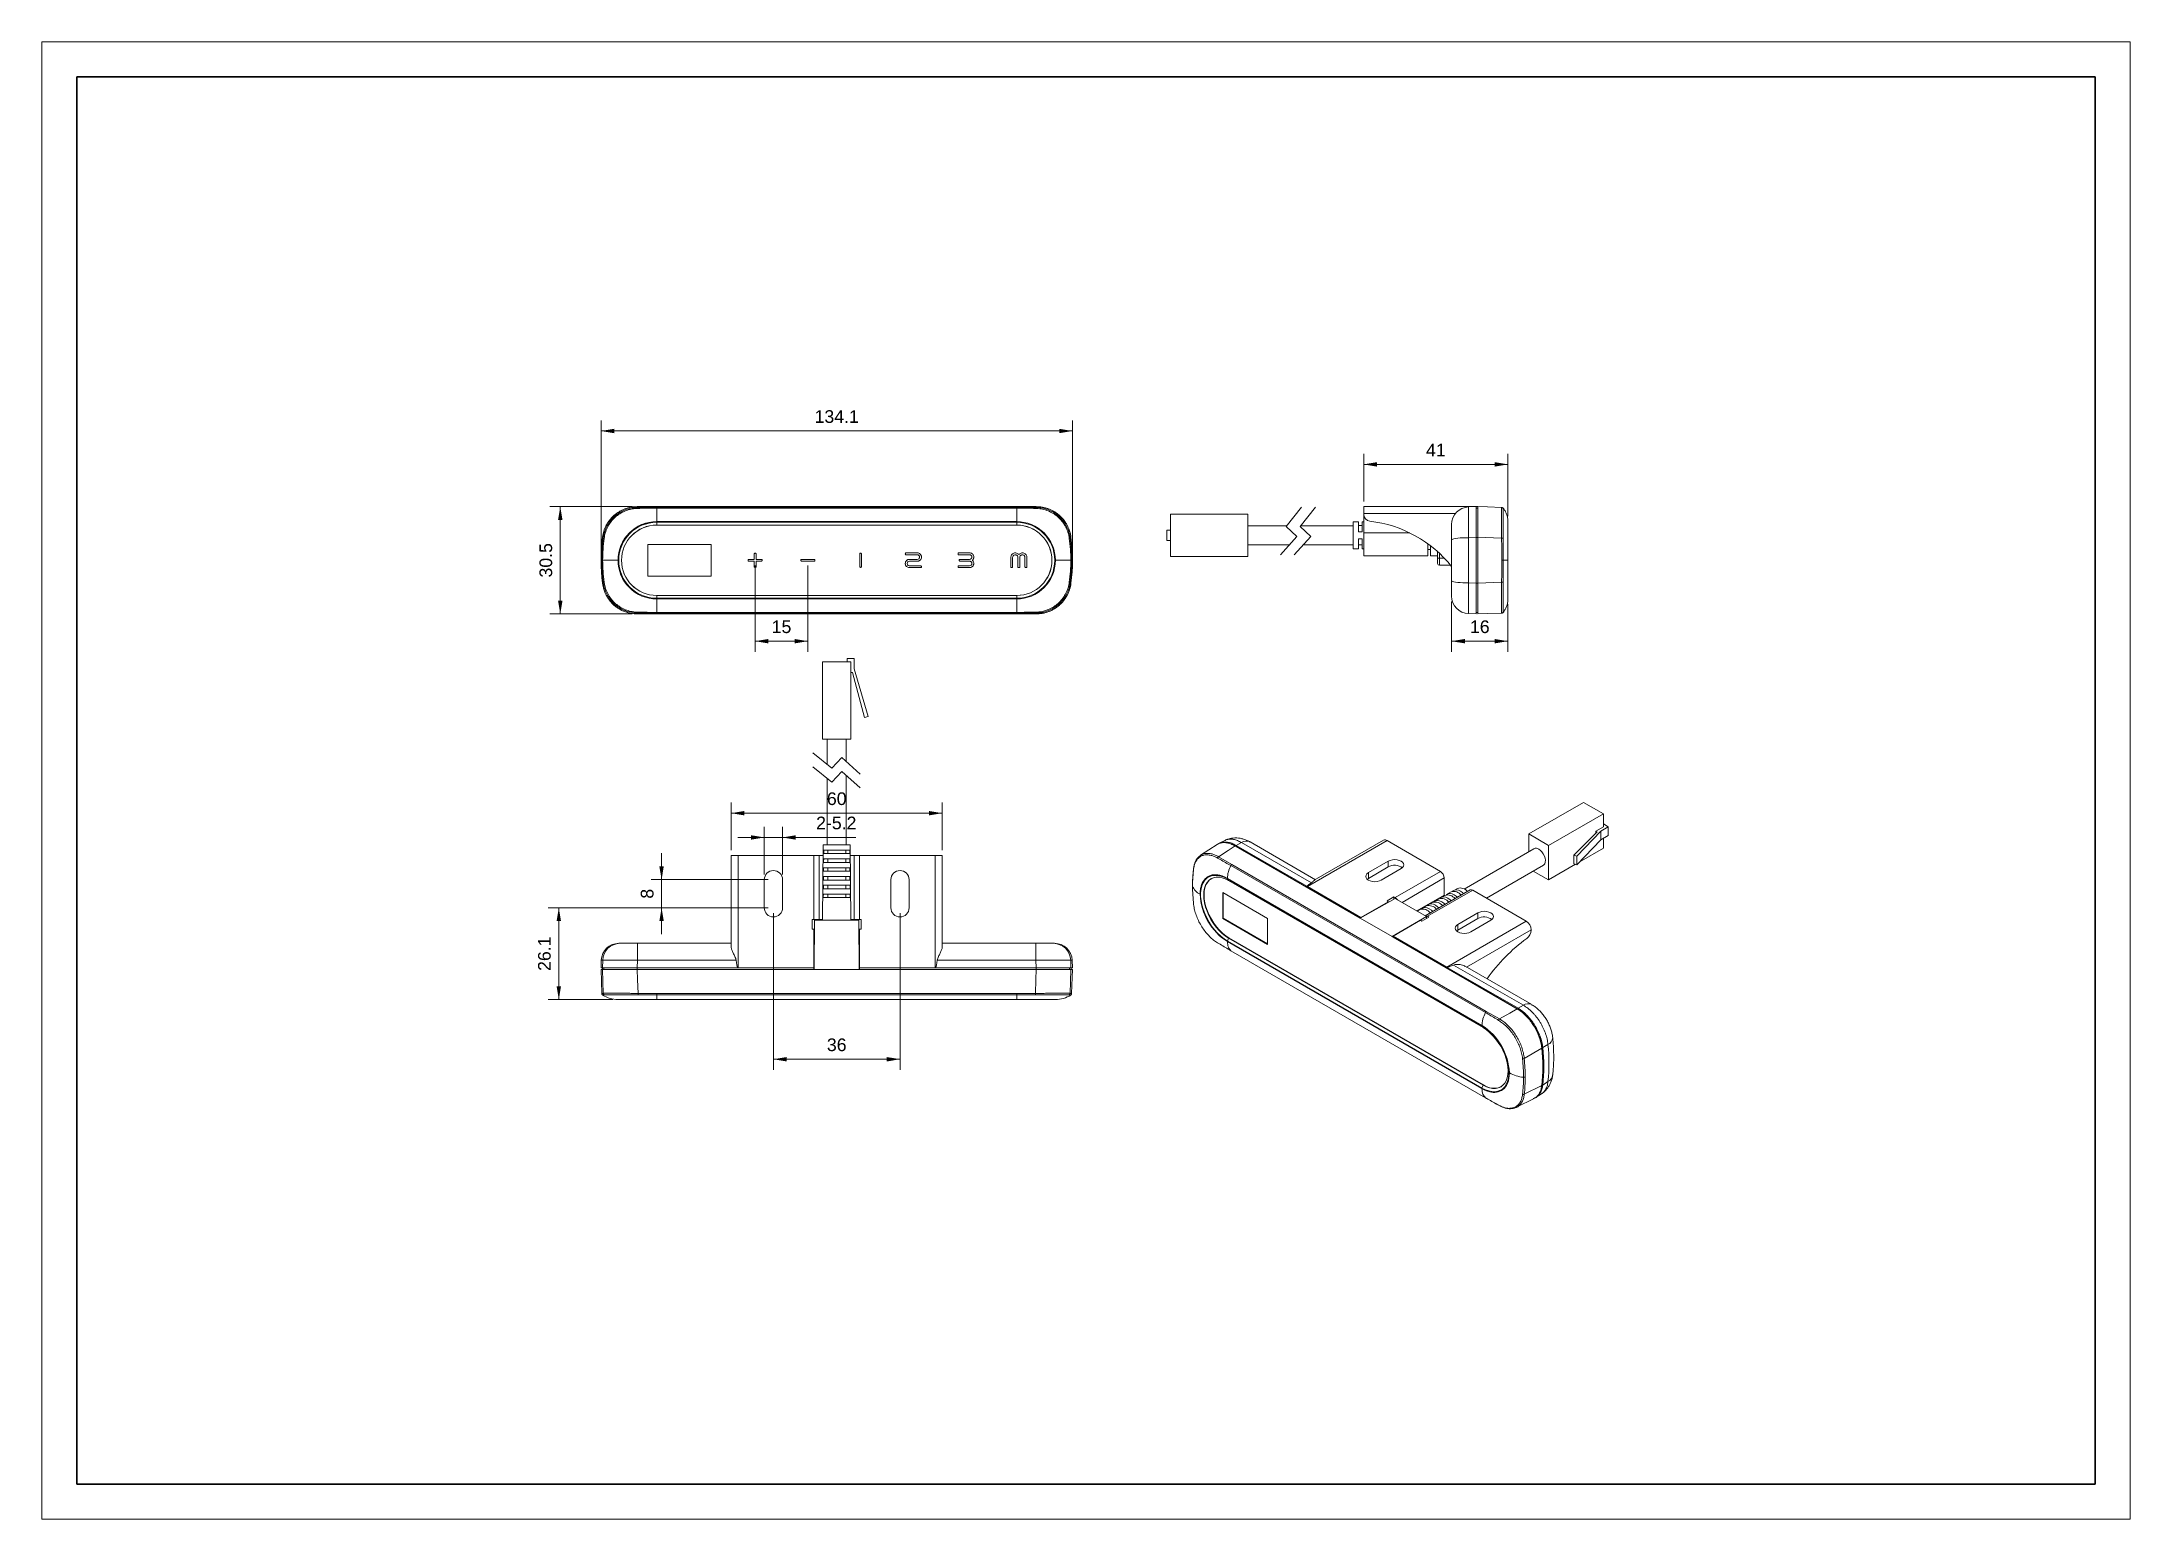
# Model space of a CAD drawing. Header units: millimetres. Extents: x -297 to 297, y -210 to 210.
import ezdxf

# ---------------------------------------------------------------- set-up
doc = ezdxf.new("R2010")
doc.units = ezdxf.units.MM
doc.linetypes.add('CENTERX2', pattern=[20.32, 12.7, -2.54, 2.54, -2.54])
doc.layers.get('0').update_dxf_attribs({"lineweight": 20})
doc.layers.add('粗实线层', color=7, linetype='Continuous', lineweight=35)
doc.layers.add('细实线层', color=7, linetype='Continuous', lineweight=18)
doc.styles.add('标准', font='')
doc.styles.get('标准').set_extended_font_data('arial')
doc.dimstyles.new('标准$0', dxfattribs={"dimscale": 1.5, "dimtxt": 2.4, "dimasz": 2.5, "dimexe": 2, "dimexo": 1, "dimgap": 1.5, "dimtad": 1, "dimdec": 1, "dimdsep": 46, "dimtxsty": '标准', "dimcen": 2.5, "dimdle": 5, "dimclre": 256, "dimclrt": 7, "dimadec": 0, "dimazin": 0, "dimtfac": 0.714286, "dimtdec": 1, "dimtmove": 0, "dimatfit": 3, "dimfxl": 0, "dimtolj": 1, "dimarcsym": 0})

msp = doc.modelspace()

# ---------------------------------------------------------------- blocks, each defined once
blk = doc.blocks.new('*X4')
at = {"linetype": 'Continuous'}
for points in [[(-137.93, 99.36), (-134.18, 99.98), (-134.18, 98.73)], [(-3.86, 99.36), (-7.61, 99.98), (-7.61, 98.73)]]:
    blk.add_hatch(color=0, dxfattribs=at).paths.add_polyline_path(points, flags=0)
for p, q in [((-137.93, 64.1), (-137.93, 102.36)), ((-3.86, 64.1), (-3.86, 102.36))]:
    blk.add_line(p, q, dxfattribs=at)
at = {"color": 0, "linetype": 'Continuous'}
blk.add_line((-137.93, 99.36), (-3.86, 99.36), dxfattribs=at)
at = {"color": 7, "insert": (-70.9, 103.44), "char_height": 3.6, "width": 22.2201, "attachment_point": 5, "style": '标准'}
blk.add_mtext('134.1', dxfattribs=at)
blk = doc.blocks.new('*X5')
at = {"linetype": 'Continuous'}
for points in [[(-149.53, 77.85), (-148.9, 74.1), (-150.15, 74.1)], [(-149.53, 47.35), (-148.9, 51.1), (-150.15, 51.1)]]:
    blk.add_hatch(color=0, dxfattribs=at).paths.add_polyline_path(points, flags=0)
for p, q in [((-129.11, 77.85), (-152.53, 77.85)), ((-129.11, 47.35), (-152.53, 47.35))]:
    blk.add_line(p, q, dxfattribs=at)
at = {"color": 0, "linetype": 'Continuous'}
blk.add_line((-149.53, 77.85), (-149.53, 47.35), dxfattribs=at)
at = {"color": 7, "insert": (-153.62, 62.6), "char_height": 3.6, "width": 18.7463, "attachment_point": 5, "rotation": 90, "style": '标准'}
blk.add_mtext('30.5', dxfattribs=at)
blk = doc.blocks.new('*X6')
at = {"linetype": 'Continuous'}
for points in [[(-94.1, 39.6), (-90.35, 40.23), (-90.35, 38.98)], [(-79.1, 39.6), (-82.85, 40.23), (-82.85, 38.98)]]:
    blk.add_hatch(color=0, dxfattribs=at).paths.add_polyline_path(points, flags=0)
for p, q in [((-94.1, 61.1), (-94.1, 36.6)), ((-79.1, 61.1), (-79.1, 36.6))]:
    blk.add_line(p, q, dxfattribs=at)
at = {"color": 0, "linetype": 'Continuous'}
blk.add_line((-94.1, 39.6), (-79.1, 39.6), dxfattribs=at)
at = {"color": 7, "insert": (-86.6, 43.69), "char_height": 3.6, "width": 9.6915, "attachment_point": 5, "style": '标准'}
blk.add_mtext('15', dxfattribs=at)
blk = doc.blocks.new('*X7')
at = {"linetype": 'Continuous'}
for points in [[(79, 89.86), (82.75, 90.49), (82.75, 89.24)], [(120, 89.86), (116.25, 90.49), (116.25, 89.24)]]:
    blk.add_hatch(color=0, dxfattribs=at).paths.add_polyline_path(points, flags=0)
for p, q in [((79, 79.36), (79, 92.86)), ((120, 75.1), (120, 92.86))]:
    blk.add_line(p, q, dxfattribs=at)
at = {"color": 0, "linetype": 'Continuous'}
blk.add_line((79, 89.86), (120, 89.86), dxfattribs=at)
at = {"color": 7, "insert": (99.5, 93.92), "char_height": 3.6, "width": 9.2085, "attachment_point": 5, "style": '标准'}
blk.add_mtext('41', dxfattribs=at)
blk = doc.blocks.new('*X8')
at = {"linetype": 'Continuous'}
for points in [[(104, 39.6), (107.75, 40.23), (107.75, 38.98)], [(120, 39.6), (116.25, 40.23), (116.25, 38.98)]]:
    blk.add_hatch(color=0, dxfattribs=at).paths.add_polyline_path(points, flags=0)
for p, q in [((104, 50.93), (104, 36.6)), ((120, 50.1), (120, 36.6))]:
    blk.add_line(p, q, dxfattribs=at)
at = {"color": 0, "linetype": 'Continuous'}
blk.add_line((104, 39.6), (120, 39.6), dxfattribs=at)
at = {"color": 7, "insert": (112, 43.69), "char_height": 3.6, "width": 9.6366, "attachment_point": 5, "style": '标准'}
blk.add_mtext('16', dxfattribs=at)
blk = doc.blocks.new('*X9')
at = {"linetype": 'Continuous'}
for points in [[(-100.9, -9.29), (-97.15, -8.67), (-97.15, -9.92)], [(-40.9, -9.29), (-44.65, -8.67), (-44.65, -9.92)]]:
    blk.add_hatch(color=0, dxfattribs=at).paths.add_polyline_path(points, flags=0)
for p, q in [((-100.9, -19.79), (-100.9, -6.29)), ((-40.9, -19.79), (-40.9, -6.29))]:
    blk.add_line(p, q, dxfattribs=at)
at = {"color": 0, "linetype": 'Continuous'}
blk.add_line((-100.9, -9.29), (-40.9, -9.29), dxfattribs=at)
at = {"color": 7, "insert": (-70.9, -5.2), "char_height": 3.6, "width": 10.3226, "attachment_point": 5, "style": '标准'}
blk.add_mtext('60', dxfattribs=at)
blk = doc.blocks.new('*X10')
at = {"linetype": 'Continuous'}
for points in [[(-91.5, -16.19), (-95.25, -15.57), (-95.25, -16.82)], [(-86.3, -16.19), (-82.55, -15.57), (-82.55, -16.82)]]:
    blk.add_hatch(color=0, dxfattribs=at).paths.add_polyline_path(points, flags=0)
at = {"color": 0, "linetype": 'Continuous'}
blk.add_line((-99, -16.19), (-65.5, -16.19), dxfattribs=at)
at = {"linetype": 'Continuous'}
for p, q in [((-91.5, -26.69), (-91.5, -13.19)), ((-86.3, -26.69), (-86.3, -13.19))]:
    blk.add_line(p, q, dxfattribs=at)
at = {"color": 7, "insert": (-71.03, -12.1), "char_height": 3.6, "width": 22.0939, "attachment_point": 5, "style": '标准'}
blk.add_mtext('2-5.2', dxfattribs=at)
blk = doc.blocks.new('*X11')
at = {"linetype": 'Continuous'}
for points in [[(-88.9, -79.24), (-85.15, -78.62), (-85.15, -79.87)], [(-52.9, -79.24), (-56.65, -78.62), (-56.65, -79.87)]]:
    blk.add_hatch(color=0, dxfattribs=at).paths.add_polyline_path(points, flags=0)
for p, q in [((-88.9, -37.69), (-88.9, -82.24)), ((-52.9, -37.69), (-52.9, -82.24))]:
    blk.add_line(p, q, dxfattribs=at)
at = {"color": 0, "linetype": 'Continuous'}
blk.add_line((-88.9, -79.24), (-52.9, -79.24), dxfattribs=at)
at = {"color": 7, "insert": (-70.9, -75.16), "char_height": 3.6, "width": 10.3061, "attachment_point": 5, "style": '标准'}
blk.add_mtext('36', dxfattribs=at)
blk = doc.blocks.new('*X12')
at = {"linetype": 'Continuous'}
for points in [[(-149.94, -36.19), (-149.32, -39.94), (-150.57, -39.94)], [(-149.94, -62.29), (-149.32, -58.54), (-150.57, -58.54)]]:
    blk.add_hatch(color=0, dxfattribs=at).paths.add_polyline_path(points, flags=0)
for p, q in [((-90.4, -36.19), (-152.94, -36.19)), ((-134.6, -62.29), (-152.94, -62.29))]:
    blk.add_line(p, q, dxfattribs=at)
at = {"color": 0, "linetype": 'Continuous'}
blk.add_line((-149.94, -36.19), (-149.94, -62.29), dxfattribs=at)
at = {"color": 7, "insert": (-154.03, -49.24), "char_height": 3.6, "width": 17.4293, "attachment_point": 5, "rotation": 90, "style": '标准'}
blk.add_mtext('26.1', dxfattribs=at)
blk = doc.blocks.new('*X13')
at = {"linetype": 'Continuous'}
for points in [[(-120.71, -28.19), (-120.09, -24.44), (-121.34, -24.44)], [(-120.71, -36.19), (-120.09, -39.94), (-121.34, -39.94)]]:
    blk.add_hatch(color=0, dxfattribs=at).paths.add_polyline_path(points, flags=0)
at = {"color": 0, "linetype": 'Continuous'}
blk.add_line((-120.71, -20.69), (-120.71, -43.69), dxfattribs=at)
at = {"linetype": 'Continuous'}
for p, q in [((-90.4, -28.19), (-123.71, -28.19)), ((-90.4, -36.19), (-123.71, -36.19))]:
    blk.add_line(p, q, dxfattribs=at)
at = {"color": 7, "insert": (-124.8, -32.19), "char_height": 3.6, "width": 7.2, "attachment_point": 5, "rotation": 90, "style": '标准'}
blk.add_mtext('8', dxfattribs=at)
blk = doc.blocks.new('$CAXA_FRAME_13B17AC1$')
at = {"layer": '粗实线层'}
for p, q in [((-287, 200), (-287, -200)), ((287, 200), (-287, 200)), ((287, -200), (287, 200)), ((-287, -200), (287, -200))]:
    blk.add_line(p, q, dxfattribs=at)
at = {"layer": '细实线层'}
for p, q in [((297, 210), (-297, 210)), ((-297, 210), (-297, -210)), ((297, -210), (297, 210)), ((-297, -210), (297, -210))]:
    blk.add_line(p, q, dxfattribs=at)

# ---------------------------------------------------------------- dimensions: what is measured, and where the dimension line sits
at = {"color": 7}
for base, p1, p2, picture, middle in [((-3.86, 99.36), (-137.93, 62.6), (-3.86, 62.6), '*X4', (-70.9, 103.44)), ((120, 89.86), (79, 77.86), (120, 73.6), '*X7', (99.5, 93.92)), ((-79.1, 39.6), (-94.1, 62.6), (-79.1, 62.6), '*X6', (-86.6, 43.69)), ((120, 39.6), (104, 52.43), (120, 51.6), '*X8', (112, 43.69)), ((-40.9, -9.29), (-100.9, -21.29), (-40.9, -21.29), '*X9', (-70.9, -5.2)), ((-52.9, -79.24), (-88.9, -36.19), (-52.9, -36.19), '*X11', (-70.9, -75.16))]:
    dim = msp.add_linear_dim(base=base, p1=p1, p2=p2, dimstyle='标准$0', override={"dimsah": 1, "dimtzin": 0}, dxfattribs=at)
    dim.commit()
    dim.dimension.update_dxf_attribs({"geometry": picture, "text_midpoint": middle})
for base, p1, p2, picture, middle in [((-149.53, 47.35), (-127.61, 77.85), (-127.61, 47.35), '*X5', (-153.62, 62.6)), ((-120.71, -36.19), (-88.9, -28.19), (-88.9, -36.19), '*X13', (-124.8, -32.19)), ((-149.94, -62.29), (-88.9, -36.19), (-133.1, -62.29), '*X12', (-154.03, -49.24))]:
    dim = msp.add_linear_dim(base=base, p1=p1, p2=p2, angle=270, dimstyle='标准$0', override={"dimsah": 1, "dimtzin": 0}, dxfattribs=at)
    dim.commit()
    dim.dimension.update_dxf_attribs({"geometry": picture, "text_midpoint": middle})
dim = msp.add_linear_dim(base=(-86.3, -16.19), p1=(-91.5, -28.19), p2=(-86.3, -28.19), text='2-<>', dimstyle='标准$0', override={"dimsah": 1, "dimtzin": 0}, dxfattribs=at)
dim.commit()
dim.dimension.update_dxf_attribs({"geometry": '*X10', "text_midpoint": (-71.03, -12.1)})

# ---------------------------------------------------------------- linework, layer by layer
at = {"color": 7, "linetype": 'Continuous', "lineweight": 15}
for p, q in [((-127.61, 77.85), (-77.3, 77.85)), ((-127.4, 77.62), (-122.09, 77.61)), ((-122.1, 77.43), (-122.1, 73.6)), ((-19.7, 77.43), (-122.1, 77.43)), ((-122.09, 77.61), (-19.71, 77.61)), ((-98.9, 77.86), (-77.4, 77.86)), ((-77.4, 77.86), (-77.4, 77.85)), ((-77.24, 77.85), (-77.4, 77.86)), ((-77.3, 77.85), (-64.5, 77.85)), ((-64.4, 77.86), (-64.56, 77.85)), ((-64.5, 77.85), (-14.19, 77.85)), ((-64.4, 77.86), (-42.9, 77.86)), ((-64.4, 77.85), (-64.4, 77.86)), ((-19.71, 77.61), (-14.4, 77.62)), ((-19.7, 77.43), (-19.7, 73.6)), ((79, 77.86), (111, 77.86)), ((79, 75.86), (79, 77.86)), ((108.83, 77.77), (111, 77.85)), ((111, 77.85), (111.4, 77.85)), ((111, 77.85), (111, 69.13)), ((111, 77.46), (111.4, 77.46)), ((111.4, 77.85), (111.4, 69.13)), ((111.4, 77.46), (111.4, 69.09)), ((-122.1, 73.6), (-19.7, 73.6)), ((-122.1, 73.4), (-19.7, 73.4)), ((-122.1, 73.4), (-122.1, 72.61)), ((-19.7, 72.61), (-122.1, 72.61)), ((-19.7, 72.6), (-122.1, 72.6)), ((-19.7, 73.4), (-19.7, 72.61)), ((24, 63.7), (24, 75.7)), ((24, 75.7), (46, 75.7)), ((46, 63.7), (46, 75.7)), ((57.07, 72.4), (46, 72.4)), ((76, 72.4), (61.01, 72.4)), ((77.5, 73.53), (76, 73.51)), ((76, 73.51), (76, 65.9)), ((77.5, 70.7), (77.5, 73.53)), ((78.5, 72.45), (77.5, 72.45)), ((79, 73.54), (78.5, 73.53)), ((78.5, 70.7), (78.5, 73.53)), ((105.07, 75.86), (79, 75.86)), ((79, 75.69), (79, 75.86)), ((79, 70.36), (79, 75.36)), ((79.03, 75.36), (79, 75.36)), ((104, 72.78), (104, 68.41)), ((120, 73.6), (120, 62.6)), ((-137.32, 68.85), (-137.52, 69.13)), ((-106.6, 67.1), (-124.6, 67.1)), ((-124.6, 67.1), (-124.6, 58.1)), ((-106.6, 58.1), (-106.6, 67.1)), ((-4.28, 69.13), (-4.48, 68.85)), ((23, 71.2), (23, 68.2)), ((24, 71.2), (23, 71.2)), ((24, 68.2), (23, 68.2)), ((46, 67), (57.83, 67)), ((61.77, 67), (76, 67)), ((76, 65.9), (77.5, 65.88)), ((77.5, 70.7), (78.5, 70.7)), ((77.5, 68.7), (77.5, 65.88)), ((78.5, 68.7), (77.5, 68.7)), ((77.5, 66.95), (78.5, 66.95)), ((78.5, 68.7), (78.5, 65.87)), ((78.5, 65.87), (79, 65.87)), ((79, 63.86), (79, 70.36)), ((92.13, 70.36), (79, 70.36)), ((97.2, 67.32), (97.2, 63.86)), ((97.2, 65.71), (98, 65.7)), ((98, 63.9), (98, 66.72)), ((104, 56.8), (104, 68.41)), ((111, 69.13), (108.83, 69.03)), ((108.83, 69.03), (108.83, 56.17)), ((111, 69.13), (111, 56.08)), ((111, 69.09), (111.4, 69.09)), ((111.4, 56.07), (111.4, 69.13)), ((118.22, 68.85), (111.4, 69.13)), ((-137.47, 62.6), (-133.1, 62.6)), ((-94.37, 62.87), (-95.86, 62.87)), ((-95.86, 62.33), (-94.37, 62.33)), ((-94.37, 64.36), (-94.37, 62.87)), ((-94.37, 62.33), (-94.37, 60.85)), ((-93.83, 62.87), (-93.83, 64.36)), ((-92.35, 62.87), (-93.83, 62.87)), ((-93.83, 62.33), (-92.35, 62.33)), ((-93.83, 60.85), (-93.83, 62.33)), ((-77.35, 62.87), (-80.86, 62.87)), ((-80.86, 62.33), (-77.35, 62.33)), ((-64.37, 64.36), (-64.37, 60.85)), ((-63.83, 60.85), (-63.83, 64.36)), ((-47.99, 64.7), (-51.13, 64.7)), ((-51.13, 64.16), (-47.99, 64.16)), ((-47.99, 62.87), (-50.21, 62.87)), ((-50.21, 62.33), (-47.99, 62.33)), ((-47.07, 61.05), (-50.21, 61.05)), ((-50.21, 60.51), (-47.07, 60.51)), ((-33.09, 64.7), (-36.13, 64.7)), ((-36.13, 64.16), (-33.09, 64.16)), ((-33.09, 61.05), (-36.13, 61.05)), ((-36.13, 60.51), (-33.09, 60.51)), ((-33.09, 62.87), (-35.79, 62.87)), ((-35.79, 62.33), (-33.09, 62.33)), ((-21.4, 63.41), (-21.4, 60.78)), ((-20.86, 60.78), (-20.86, 63.41)), ((-19.37, 63.41), (-19.37, 60.78)), ((-18.83, 60.78), (-18.83, 63.41)), ((-17.35, 63.41), (-17.35, 60.78)), ((-16.81, 60.78), (-16.81, 63.41)), ((-4.33, 62.6), (-8.7, 62.6)), ((24, 63.7), (46, 63.7)), ((79, 63.86), (97.2, 63.86)), ((98, 63.9), (100, 63.9)), ((100, 63.2), (100, 65.07)), ((100.5, 63.2), (100, 63.2)), ((100, 61.7), (100, 63.2)), ((100.5, 64.62), (100.5, 63.2)), ((100.5, 63.2), (100.5, 61.2)), ((100.5, 63.2), (101.94, 63.2)), ((103.5, 61.2), (100.5, 61.2)), ((103.5, 61.2), (103.5, 61.47)), ((118.69, 62.6), (120, 62.6)), ((120, 51.6), (120, 62.6)), ((-137.52, 56.07), (-137.32, 56.36)), ((-124.6, 58.1), (-106.6, 58.1)), ((-4.48, 56.36), (-4.28, 56.07)), ((104, 56.8), (104, 52.43)), ((108.83, 56.17), (111, 56.08)), ((111, 56.12), (111.4, 56.12)), ((111, 56.08), (111, 47.36)), ((111.4, 56.07), (118.22, 56.36)), ((111.4, 56.07), (111.4, 47.35)), ((-122.09, 47.59), (-127.4, 47.59)), ((-122.1, 52.6), (-19.7, 52.6)), ((-122.1, 52.6), (-19.7, 52.6)), ((-122.1, 52.6), (-122.1, 51.8)), ((-19.7, 51.8), (-122.1, 51.8)), ((-122.1, 51.6), (-19.7, 51.6)), ((-122.1, 51.6), (-122.1, 47.78)), ((-122.1, 47.78), (-19.7, 47.78)), ((-19.71, 47.59), (-122.09, 47.59)), ((-14.4, 47.59), (-19.71, 47.59)), ((-19.7, 52.6), (-19.7, 51.8)), ((-19.7, 51.6), (-19.7, 47.78)), ((111, 47.75), (111.4, 47.75)), ((-14.19, 47.35), (-127.61, 47.35)), ((111, 47.36), (108.83, 47.44)), ((-74.9, 33.71), (-74.9, 11.71)), ((-74.9, 33.71), (-66.9, 33.71)), ((-67.9, 33.71), (-67.9, 34.71)), ((-67.9, 34.71), (-65.9, 34.71)), ((-66.9, 33.71), (-66.9, 11.71)), ((-66.4, 30.71), (-66.9, 30.71)), ((-62.96, 17.89), (-66.4, 30.71)), ((-65.9, 34.71), (-65.9, 31.71)), ((-65.9, 31.71), (-62, 18.16)), ((-62, 18.16), (-62.96, 17.89)), ((-74.9, 11.71), (-66.9, 11.71)), ((-73.6, 11.71), (-73.6, 4.54)), ((-68.2, 5.4), (-68.2, 11.71)), ((-73.6, 0.6), (-73.6, -18.29)), ((-68.2, -18.29), (-68.2, 1.46)), ((141.48, -6.21), (125.93, -15.19)), ((147.14, -9.47), (131.58, -18.45)), ((141.48, -6.21), (147.14, -9.47)), ((147.14, -9.47), (147.14, -13.15)), ((39.49, -17.04), (37.86, -17.86)), ((44.27, -17.65), (42.69, -18.45)), ((64.11, -29.1), (44.27, -17.65)), ((65.23, -28.2), (46.65, -17.47)), ((85.62, -17.1), (62.99, -30.16)), ((84.62, -17), (64.94, -28.36)), ((85.62, -17.1), (100.82, -25.87)), ((125.93, -15.19), (131.58, -18.45)), ((125.93, -20.23), (125.93, -15.19)), ((138.73, -21.21), (145.37, -14.57)), ((146.43, -14.37), (139.61, -21.49)), ((146.43, -16.82), (139.61, -23.94)), ((145.02, -14.37), (147.14, -13.15)), ((145.02, -14.37), (145.02, -14.93)), ((145.37, -14.57), (145.02, -14.37)), ((148.55, -13.15), (146.43, -14.37)), ((146.43, -14.37), (146.43, -16.82)), ((148.55, -15.59), (146.43, -16.82)), ((147.14, -12.33), (148.55, -13.15)), ((147.14, -16.41), (147.14, -19.27)), ((148.55, -13.15), (148.55, -15.59)), ((-100.9, -47.36), (-100.9, -21.29)), ((-100.9, -21.29), (-98.9, -21.29)), ((-98.9, -21.29), (-98.9, -53.29)), ((-98.9, -21.29), (-77.4, -21.29)), ((-77.4, -39.49), (-77.4, -21.29)), ((-77.4, -21.29), (-75.9, -21.29)), ((-75.9, -21.29), (-75.9, -39.49)), ((-75.9, -21.29), (-74.73, -21.29)), ((-74.71, -18.29), (-74.9, -39.69)), ((-67.09, -18.29), (-74.71, -18.29)), ((-74.62, -23.29), (-67.18, -23.29)), ((-74.61, -22.29), (-67.19, -22.29)), ((-74.6, -20.79), (-67.2, -20.79)), ((-74.59, -19.79), (-67.21, -19.79)), ((-73.46, -20.79), (-73.46, -19.79)), ((-73.46, -23.29), (-73.46, -22.29)), ((-68.34, -20.79), (-68.34, -19.79)), ((-68.34, -23.29), (-68.34, -22.29)), ((-66.91, -39.69), (-67.09, -18.29)), ((-67.07, -21.29), (-65.9, -21.29)), ((-65.9, -39.49), (-65.9, -21.29)), ((-65.9, -21.29), (-64.4, -21.29)), ((-64.4, -21.29), (-64.4, -39.49)), ((-64.4, -21.29), (-42.9, -21.29)), ((-42.9, -53.29), (-42.9, -21.29)), ((-42.9, -21.29), (-40.9, -21.29)), ((-40.9, -21.29), (-40.9, -47.36)), ((37.26, -18.22), (32.6, -21.27)), ((37.73, -21.68), (41.45, -23.87)), ((42.68, -18.76), (42.01, -18.44)), ((42.41, -18.61), (77.98, -39.15)), ((42.68, -18.76), (42.67, -18.76)), ((77.99, -39.14), (42.68, -18.76)), ((62.83, -30.07), (42.69, -18.45)), ((85.97, -22.93), (80.32, -26.2)), ((85.97, -24.57), (85.97, -22.93)), ((127.4, -19.38), (107.53, -30.85)), ((131.58, -18.45), (131.58, -28.25)), ((139.61, -21.49), (138.73, -21.21)), ((138.73, -21.21), (138.73, -23.66)), ((139.61, -23.94), (138.73, -23.66)), ((139.61, -21.49), (139.61, -23.94)), ((147.14, -19.27), (140.3, -23.22)), ((-91.5, -28.19), (-91.5, -36.19)), ((-86.3, -36.19), (-86.3, -28.19)), ((-74.67, -28.29), (-67.14, -28.29)), ((-74.66, -27.29), (-67.14, -27.29)), ((-74.64, -25.79), (-67.16, -25.79)), ((-74.63, -24.79), (-67.17, -24.79)), ((-73.46, -25.79), (-73.46, -24.79)), ((-73.46, -28.29), (-73.46, -27.29)), ((-68.34, -25.79), (-68.34, -24.79)), ((-68.34, -28.29), (-68.34, -27.29)), ((-55.5, -28.19), (-55.5, -36.19)), ((-50.3, -36.19), (-50.3, -28.19)), ((30.59, -24.98), (30.59, -24.97)), ((35.75, -27.86), (35.65, -27.92)), ((40.23, -27.84), (112.63, -69.64)), ((40.23, -28), (112.63, -69.8)), ((40.23, -28), (40.55, -28.46)), ((112.96, -70.26), (40.55, -28.46)), ((113.59, -65.97), (41.18, -24.17)), ((41.45, -23.87), (113.84, -65.66)), ((79.97, -28.08), (80.32, -27.83)), ((80.32, -27.83), (85.97, -24.57)), ((80.32, -27.83), (80.32, -26.2)), ((83.99, -28.32), (89.65, -25.06)), ((87.95, -33.3), (100.82, -25.87)), ((101.88, -27.71), (89.88, -34.64)), ((101.88, -27.71), (101.88, -32.61)), ((113.89, -33.42), (130.1, -24.06)), ((131.58, -28.25), (127.21, -25.73)), ((139.25, -23.83), (131.58, -28.25)), ((-74.71, -33.29), (-67.09, -33.29)), ((-74.7, -32.29), (-67.1, -32.29)), ((-74.69, -30.79), (-67.11, -30.79)), ((-74.68, -29.79), (-67.12, -29.79)), ((-73.46, -30.79), (-73.46, -29.79)), ((-73.46, -33.29), (-73.46, -32.29)), ((-68.34, -30.79), (-68.34, -29.79)), ((-68.34, -33.29), (-68.34, -32.29)), ((51.61, -39.23), (38.88, -31.88)), ((38.88, -31.88), (38.88, -39.23)), ((39.02, -31.96), (39.02, -39.15)), ((62.99, -30.16), (78.2, -38.94)), ((87.94, -33.52), (77.98, -39.15)), ((78.2, -38.94), (85.97, -34.45)), ((87.6, -33.1), (85.62, -34.24)), ((85.62, -34.24), (85.97, -34.45)), ((85.97, -34.63), (85.97, -34.45)), ((87.95, -33.3), (87.6, -33.1)), ((87.6, -33.1), (87.6, -33.71)), ((87.94, -33.52), (96.88, -38.69)), ((94.12, -37.09), (101.88, -32.61)), ((109.27, -31.11), (96.51, -38.47)), ((110.02, -31.18), (97.15, -38.61)), ((98.54, -34.67), (97.47, -35.27)), ((100.31, -33.66), (99.25, -34.27)), ((102.09, -32.66), (101.03, -33.26)), ((101.88, -32.61), (101.89, -32.78)), ((103.87, -31.66), (102.8, -32.26)), ((105.65, -30.66), (104.58, -31.26)), ((110.02, -31.18), (125.22, -39.96)), ((-77.9, -39.49), (-77.9, -42.29)), ((-77.4, -39.49), (-77.9, -39.49)), ((-75.9, -39.49), (-77.4, -39.49)), ((-77.23, -39.69), (-77.3, -53.69)), ((-77.23, -39.69), (-64.57, -39.69)), ((-74.89, -39.49), (-75.9, -39.49)), ((-65.9, -39.49), (-66.91, -39.49)), ((-64.4, -39.49), (-65.9, -39.49)), ((-64.57, -39.69), (-64.5, -53.69)), ((-63.9, -39.49), (-64.4, -39.49)), ((-63.9, -42.29), (-63.9, -39.49)), ((39.02, -39.15), (38.88, -39.23)), ((38.88, -39.23), (51.61, -46.58)), ((39.02, -39.15), (51.61, -46.42)), ((51.61, -46.58), (51.61, -39.23)), ((77.98, -39.15), (87.04, -44.37)), ((78.2, -38.94), (78.2, -39.03)), ((96.88, -38.69), (87.04, -44.37)), ((95.17, -39.75), (87.39, -44.24)), ((94.98, -36.67), (94.17, -37.12)), ((95.17, -39.75), (95.52, -39.96)), ((95.52, -39.96), (97.5, -38.81)), ((96.76, -35.67), (95.69, -36.27)), ((96.88, -38.69), (96.88, -39.17)), ((97.5, -38.81), (97.15, -38.61)), ((102.59, -53.02), (125.22, -39.96)), ((111.43, -37.63), (105.77, -40.9)), ((105.77, -42.53), (111.43, -39.26)), ((105.77, -42.53), (105.77, -40.9)), ((109.45, -43.02), (115.11, -39.75)), ((111.43, -39.26), (111.43, -37.63)), ((-132.87, -46.29), (-132.51, -46.29)), ((-127.55, -51.12), (-127.55, -46.29)), ((-127.55, -46.29), (-100.9, -46.29)), ((-77.9, -42.29), (-77.4, -42.29)), ((-77.4, -53.29), (-77.4, -42.29)), ((-77.4, -42.29), (-77.24, -42.29)), ((-77.26, -45.19), (-77.4, -45.19)), ((-64.56, -42.29), (-64.4, -42.29)), ((-64.4, -45.19), (-64.55, -45.19)), ((-64.4, -42.29), (-63.9, -42.29)), ((-64.4, -42.29), (-64.4, -53.29)), ((-40.9, -46.29), (-14.25, -46.29)), ((-14.25, -51.12), (-14.25, -46.29)), ((-9.3, -46.29), (-8.93, -46.29)), ((40.55, -44.81), (40.23, -45.64)), ((112.63, -87.44), (40.23, -45.64)), ((40.23, -45.8), (112.63, -87.6)), ((40.66, -44.75), (40.55, -44.81)), ((40.55, -44.81), (112.96, -86.61)), ((40.65, -44.74), (113.06, -86.54)), ((87.04, -44.37), (122.61, -64.91)), ((87.38, -44.57), (87.39, -44.57)), ((87.39, -44.57), (87.39, -44.24)), ((87.39, -44.24), (102.59, -53.02)), ((122.91, -65.07), (87.39, -44.57)), ((105.43, -42.77), (105.77, -42.53)), ((126.63, -42.41), (108.24, -53.03)), ((126.63, -42.41), (126.63, -42.55)), ((-137.87, -51.12), (-137.94, -53.29)), ((-137.53, -53.29), (-137.94, -53.29)), ((-137.46, -51.12), (-137.87, -51.12)), ((-137.56, -53.29), (-137.56, -53.69)), ((-137.53, -53.29), (-137.46, -51.12)), ((-137.14, -53.29), (-137.14, -53.69)), ((-127.63, -53.29), (-127.63, -53.69)), ((-127.55, -51.12), (-127.62, -53.29)), ((-99.14, -53.29), (-127.62, -53.29)), ((-99.49, -51.12), (-127.55, -51.12)), ((-99.14, -53.29), (-98.9, -53.29)), ((-98.9, -53.29), (-77.4, -53.29)), ((-77.27, -48.39), (-77.4, -48.39)), ((-77.4, -48.69), (-77.27, -48.69)), ((-77.29, -51.59), (-77.4, -51.59)), ((-77.29, -52.49), (-77.4, -52.49)), ((-77.4, -52.69), (-77.3, -52.69)), ((-77.4, -53.29), (-77.4, -53.69)), ((-64.4, -48.39), (-64.53, -48.39)), ((-64.53, -48.69), (-64.4, -48.69)), ((-64.4, -51.59), (-64.51, -51.59)), ((-64.4, -52.49), (-64.51, -52.49)), ((-64.51, -52.69), (-64.4, -52.69)), ((-64.4, -53.29), (-42.9, -53.29)), ((-64.4, -53.69), (-64.4, -53.29)), ((-42.9, -53.29), (-42.66, -53.29)), ((-14.19, -53.29), (-42.66, -53.29)), ((-14.25, -51.12), (-42.31, -51.12)), ((-14.19, -53.29), (-14.25, -51.12)), ((-14.17, -53.29), (-14.17, -53.69)), ((-4.66, -53.29), (-4.66, -53.69)), ((-4.34, -51.12), (-4.27, -53.29)), ((-3.93, -51.12), (-4.34, -51.12)), ((-3.86, -53.29), (-4.27, -53.29)), ((-4.24, -53.69), (-4.24, -53.29)), ((-3.86, -53.29), (-3.93, -51.12)), ((41.18, -48.38), (113.59, -90.18)), ((41.2, -48.39), (113.62, -90.2)), ((122.9, -64.75), (102.76, -53.13)), ((124.39, -63.9), (104.55, -52.45)), ((126.76, -63.72), (107.86, -52.81)), ((-137.94, -53.69), (-137.7, -60.58)), ((-137.94, -53.69), (-137.52, -53.69)), ((-137.32, -60.51), (-137.52, -53.69)), ((-127.61, -53.69), (-127.63, -53.69)), ((-127.61, -53.69), (-77.3, -53.69)), ((-77.3, -53.69), (-64.5, -53.69)), ((-64.5, -53.69), (-14.19, -53.69)), ((-14.17, -53.69), (-14.19, -53.69)), ((-4.28, -53.69), (-4.48, -60.51)), ((-4.28, -53.69), (-3.86, -53.69)), ((-4.1, -60.58), (-3.86, -53.69)), ((-122.1, -62.29), (-133.1, -62.29)), ((-127.4, -60.52), (-122.09, -60.57)), ((-19.7, -60.94), (-122.1, -60.94)), ((-122.1, -60.94), (-122.1, -62.29)), ((-122.1, -62.29), (-19.7, -62.29)), ((-122.09, -60.57), (-19.71, -60.57)), ((-19.71, -60.57), (-14.4, -60.52)), ((-19.7, -60.94), (-19.7, -62.29)), ((-19.7, -62.29), (-8.7, -62.29)), ((122.9, -64.75), (124.39, -63.9)), ((113.84, -65.66), (117.63, -67.8)), ((129.62, -76.08), (124.66, -79.01)), ((131.4, -75.08), (129.91, -75.92)), ((112.96, -86.61), (112.63, -87.44)), ((113.06, -86.55), (112.96, -86.61)), ((118.06, -87.04), (118.16, -86.98)), ((124.66, -89.2), (129.62, -86.74)), ((128.05, -90.04), (129.58, -89.04)), ((129.49, -87.05), (129.63, -86.39)), ((129.91, -86.57), (131.4, -85.58)), ((122.47, -92.89), (127.43, -90.39))]:
    msp.add_line(p, q, dxfattribs=at)
at = {"color": 7}
for p, q in [((61.29, 77.66), (56.92, 72.22)), ((65.23, 77.66), (60.87, 72.22)), ((56.92, 72.22), (59.97, 69.4)), ((60.87, 72.22), (63.91, 69.4)), ((59.97, 69.4), (55.3, 64.18)), ((63.91, 69.4), (59.24, 64.18)), ((-77.7, 7.83), (-72.26, 3.47)), ((-72.26, 3.47), (-69.44, 6.51)), ((-69.44, 6.51), (-64.22, 1.84)), ((-77.7, 3.89), (-72.26, -0.48)), ((-72.26, -0.48), (-69.44, 2.57)), ((-69.44, 2.57), (-64.22, -2.1))]:
    msp.add_line(p, q, dxfattribs=at)
at = {"color": 7, "linetype": 'CENTERX2'}
msp.add_line((-137.64, 62.6), (-137.64, 59.68), dxfattribs=at)
at = {"color": 7, "linetype": 'Continuous', "lineweight": 15}
for points in [[(-127.61, 77.85), (-127.52, 77.76), (-127.4, 77.62)], [(-14.4, 77.62), (-14.28, 77.76), (-14.19, 77.85)], [(111.4, 77.85), (114.24, 77.76), (118.23, 77.62)], [(108.83, 69.03), (107.98, 69.02), (107.16, 68.99), (106.4, 68.94), (105.71, 68.88), (105.12, 68.8), (104.64, 68.71), (104.29, 68.62), (104.07, 68.51), (104, 68.41)], [(108.83, 56.17), (107.98, 56.19), (107.16, 56.22), (106.4, 56.26), (105.71, 56.33), (105.12, 56.41), (104.64, 56.49), (104.29, 56.59), (104.07, 56.69), (104, 56.8)], [(-127.4, 47.59), (-127.52, 47.45), (-127.61, 47.35)], [(-14.19, 47.35), (-14.28, 47.45), (-14.4, 47.59)], [(118.23, 47.59), (114.24, 47.45), (111.4, 47.35)], [(-74.61, -22.29), (-74.62, -23.04), (-74.62, -23.29)], [(-74.59, -19.79), (-74.6, -20.54), (-74.6, -20.79)], [(-67.2, -20.79), (-67.21, -20.54), (-67.21, -19.79)], [(-67.18, -23.29), (-67.18, -23.04), (-67.19, -22.29)], [(42.41, -18.61), (40.47, -19.88), (37.73, -21.68)], [(89.65, -25.06), (90.06, -24.75), (90.32, -24.38), (90.41, -24), (90.32, -23.61), (90.06, -23.25), (89.65, -22.93), (89.11, -22.7), (88.49, -22.55), (87.81, -22.49), (87.14, -22.55), (86.51, -22.7), (85.97, -22.93)], [(128.75, -19.51), (129.23, -19.86), (129.67, -20.32), (130.06, -20.87), (130.37, -21.47), (130.57, -22.08), (130.66, -22.68), (130.63, -23.21), (130.48, -23.65), (130.23, -23.97), (130.1, -24.06)], [(-74.66, -27.29), (-74.66, -28.04), (-74.67, -28.29)], [(-74.63, -24.79), (-74.64, -25.54), (-74.64, -25.79)], [(-67.16, -25.79), (-67.16, -25.54), (-67.17, -24.79)], [(-67.14, -28.29), (-67.14, -28.04), (-67.14, -27.29)], [(40.23, -27.84), (39.39, -27.41), (38.65, -27.12), (38.02, -26.93), (37.53, -26.84), (37.06, -26.79), (36.6, -26.78), (36.09, -26.83), (35.61, -26.93), (35.15, -27.09), (34.72, -27.3), (33.93, -27.91), (33.3, -28.74), (33.08, -29.15), (32.89, -29.6), (32.74, -30.07), (32.58, -30.78), (32.48, -31.53), (32.45, -32.33)], [(40.23, -45.64), (39.27, -45.02), (38.33, -44.27), (37.41, -43.4), (36.55, -42.43), (35.74, -41.37), (35, -40.23), (34.34, -39.05), (33.78, -37.83), (33.32, -36.59), (32.96, -35.35), (32.72, -34.14), (32.6, -32.98), (32.6, -31.87), (32.72, -30.84), (32.96, -29.9), (33.32, -29.08), (33.78, -28.37), (34.34, -27.8), (35, -27.38), (35.74, -27.1), (36.55, -26.97), (37.41, -27), (38.33, -27.18), (39.27, -27.52), (40.23, -28)], [(40.55, -28.46), (39.62, -28), (38.72, -27.68), (37.84, -27.52), (37.01, -27.52), (36.24, -27.67), (35.54, -27.97), (34.93, -28.42), (34.42, -29.01), (34.01, -29.73), (33.71, -30.57), (33.53, -31.52), (33.47, -32.55), (33.53, -33.65), (33.71, -34.8), (34.01, -35.99), (34.42, -37.18), (34.93, -38.37), (35.54, -39.53), (36.24, -40.63), (37.01, -41.67), (37.84, -42.62), (38.72, -43.47), (39.62, -44.2), (40.55, -44.81)], [(35.8, -27.84), (35.65, -27.92), (35.04, -28.37), (34.53, -28.96), (34.12, -29.68), (33.82, -30.52), (33.64, -31.46), (33.58, -32.5), (33.64, -33.6), (33.82, -34.75), (34.12, -35.93), (34.53, -37.12), (35.04, -38.31), (35.65, -39.46), (36.34, -40.57), (37.11, -41.61), (37.94, -42.56), (38.82, -43.41), (39.73, -44.14), (40.65, -44.74)], [(80.32, -26.2), (79.9, -26.51), (79.65, -26.87), (79.56, -27.26), (79.65, -27.65), (79.9, -28.01), (80.32, -28.32), (80.86, -28.56), (81.48, -28.71), (82.16, -28.76), (82.83, -28.71), (83.46, -28.56), (83.99, -28.32)], [(-74.7, -32.29), (-74.71, -33.04), (-74.71, -33.29)], [(-74.68, -29.79), (-74.69, -30.54), (-74.69, -30.79)], [(-67.11, -30.79), (-67.12, -30.54), (-67.12, -29.79)], [(-67.09, -33.29), (-67.09, -33.04), (-67.1, -32.29)], [(97.14, -35.52), (97.29, -35.39), (97.72, -35.16), (98.24, -35.09), (98.81, -35.2), (99.41, -35.47), (100.01, -35.89), (100.38, -36.23)], [(98.92, -34.52), (99.07, -34.38), (99.5, -34.15), (100.01, -34.09), (100.58, -34.2), (101.18, -34.46), (101.77, -34.88), (102.14, -35.22)], [(100.7, -33.52), (100.85, -33.38), (101.28, -33.15), (101.79, -33.09), (102.35, -33.19), (102.95, -33.46), (103.54, -33.88), (103.9, -34.21)], [(101.49, -35.6), (101.44, -35.56), (101.22, -35.42)], [(102.48, -32.52), (102.63, -32.38), (103.06, -32.15), (103.57, -32.09), (104.13, -32.19), (104.71, -32.46), (105.3, -32.87), (105.65, -33.19)], [(103.25, -34.58), (103.2, -34.54), (102.93, -34.36)], [(104.26, -31.52), (104.41, -31.37), (104.84, -31.15), (105.34, -31.09), (105.9, -31.19), (106.48, -31.46), (107.06, -31.87), (107.41, -32.18)], [(105.02, -33.56), (104.97, -33.52), (104.63, -33.31)], [(106.79, -32.54), (106.74, -32.5), (106.35, -32.26)], [(95.37, -36.52), (95.51, -36.39), (95.95, -36.16), (96.46, -36.09), (97.04, -36.2), (97.64, -36.47), (98.25, -36.89), (98.63, -37.25)], [(97.95, -37.64), (97.9, -37.6), (97.81, -37.54)], [(99.72, -36.62), (99.67, -36.58), (99.51, -36.48)], [(105.77, -40.9), (105.36, -41.21), (105.1, -41.57), (105.01, -41.96), (105.1, -42.35), (105.36, -42.71), (105.77, -43.02), (106.31, -43.26), (106.94, -43.41), (107.61, -43.46), (108.29, -43.41), (108.91, -43.26), (109.45, -43.02)], [(115.11, -39.75), (115.52, -39.44), (115.78, -39.08), (115.87, -38.69), (115.78, -38.3), (115.52, -37.94), (115.11, -37.63), (114.57, -37.39), (113.94, -37.24), (113.27, -37.19), (112.6, -37.24), (111.97, -37.39), (111.43, -37.63)], [(-127.61, -53.69), (-127.52, -56.53), (-127.4, -60.52)], [(-14.4, -60.52), (-14.28, -56.53), (-14.19, -53.69)], [(-127.4, -60.93), (-127.4, -60.9), (-127.4, -60.86), (-127.4, -60.81), (-127.4, -60.76), (-127.4, -60.7), (-127.4, -60.64), (-127.4, -60.58), (-127.4, -60.52)], [(-14.4, -60.52), (-14.4, -60.58), (-14.4, -60.64), (-14.4, -60.7), (-14.4, -60.76), (-14.4, -60.81), (-14.4, -60.86), (-14.4, -60.9), (-14.4, -60.93)], [(117.63, -67.8), (120.54, -66.11), (122.61, -64.91)], [(112.63, -69.8), (113.59, -70.43), (114.53, -71.18), (115.44, -72.05), (116.31, -73.02), (117.12, -74.08), (117.86, -75.21), (118.52, -76.4), (119.08, -77.62), (119.54, -78.86), (119.9, -80.09), (120.13, -81.3), (120.25, -82.47), (120.25, -83.58), (120.13, -84.61), (119.9, -85.54), (119.54, -86.37), (119.08, -87.07), (118.52, -87.64), (117.86, -88.07), (117.12, -88.35), (116.31, -88.47), (115.44, -88.44), (114.53, -88.26), (113.59, -87.92), (112.63, -87.44)], [(112.96, -86.61), (113.88, -87.07), (114.79, -87.39), (115.66, -87.55), (116.49, -87.56), (117.26, -87.41), (117.96, -87.1), (118.57, -86.65), (119.08, -86.06), (119.49, -85.34), (119.79, -84.5), (119.97, -83.55), (120.03, -82.52), (119.97, -81.42), (119.79, -80.27), (119.49, -79.08), (119.08, -77.89), (118.57, -76.7), (117.96, -75.55), (117.26, -74.44), (116.49, -73.4), (115.66, -72.45), (114.79, -71.6), (113.88, -70.87), (112.96, -70.26)], [(112.63, -87.6), (113.47, -88.04), (114.21, -88.33), (114.84, -88.51), (115.33, -88.6), (115.8, -88.65), (116.25, -88.66), (116.77, -88.62), (117.25, -88.52), (117.71, -88.36), (118.14, -88.14), (118.93, -87.53), (119.56, -86.71), (119.78, -86.29), (119.97, -85.85), (120.12, -85.37), (120.28, -84.66), (120.38, -83.91), (120.41, -83.11)]]:
    msp.add_lwpolyline(points, dxfattribs=at)
at = {"color": 7, "linetype": 'Continuous'}
msp.add_lwpolyline([(40.23, -27.84), (38.71, -27.14), (37.25, -26.81), (35.9, -26.86), (34.73, -27.3), (33.76, -28.1), (33.04, -29.24), (32.6, -30.67), (32.45, -32.33)], dxfattribs=at)
at = {"color": 7, "linetype": 'Continuous', "lineweight": 15}
for centre, radius, start, end in [((-120.02, 77.4), 7.38, 178.31532, 180.26687), ((-98.9, 75.86), 2, 90, 95.15679), ((-42.9, 75.86), 2, 84.84321, 90), ((-21.78, 77.4), 7.38, 359.73313, 1.68468), ((109, 72.78), 5, 92, 180), ((118.21, 77.12), 0.5, 29.77396, 87.99982), ((-122.1, 62.6), 11, 89.99782, 180.00218), ((-122.1, 62.6), 10.8, 90, 270), ((-122.1, 62.6), 10.01, 90, 270), ((-122.1, 62.6), 10, 90, 270), ((-19.7, 62.6), 11, 359.99782, 90.00218), ((-19.7, 62.6), 10.8, 270, 90), ((-19.7, 62.6), 10.01, 270, 90), ((-19.7, 62.6), 10, 270, 90), ((81, 75.69), 2, 180, 263.35538), ((76.72, 38.94), 35, 38.78832, 83.35538), ((-86.7, 62.6), 51.24, 172.67836, 187.32164), ((-86.7, 62.6), 51.24, 172.68732, 187.31268), ((-138.09, 60.71), 8.18, 82.70459, 84.56784), ((-3.71, 60.71), 8.18, 95.43216, 97.29541), ((-55.1, 62.6), 51.24, 352.67836, 7.32164), ((-55.1, 62.6), 51.24, 352.68732, 7.31268), ((118.27, 66.58), 2.27, 80.63996, 91.41716), ((-122.1, 62.6), 11, 179.99782, 270.00218), ((-19.7, 62.6), 11, 269.99782, 0.00218), ((100.5, 61.7), 0.5, 180, 270), ((103.5, 60.7), 0.5, 51.53152, 90), ((103.5, 60.7), 0.5, 0, 26.67515), ((-138.09, 64.5), 8.18, 275.43216, 277.29541), ((-3.71, 64.5), 8.18, 262.70459, 264.56784), ((118.27, 58.63), 2.27, 268.58284, 279.36004), ((-120.02, 47.81), 7.38, 179.73313, 181.68468), ((-21.78, 47.81), 7.38, 358.31532, 0.26687), ((109, 52.43), 5, 180, 268), ((118.21, 48.09), 0.5, 272.00018, 330.22604), ((45.62, -19.68), 2.44, 65.03475, 123.57068), ((85.04, -17.91), 1.01, 54.3824, 114.30717), ((38.16, -22.32), 0.774, 123.60437, 159.5441), ((127.97, -20.55), 1.3, 52.89514, 115.7944), ((-88.9, -28.19), 2.6, 0, 180), ((-52.9, -28.19), 2.6, 0, 180), ((30.81, -24.99), 0.223, 175.9599, 205.37053), ((87.79, -27.84), 3.74, 53.95232, 119.07856), ((99.58, -27.82), 2.31, 2.60549, 57.39451), ((34.55, -28.2), 4.64, 203.04743, 243.06739), ((49.26, -31.61), 16.83, 182.4713, 237.5287), ((62.13, -31.65), 1.72, 59.90823, 66.14591), ((86.86, -35.08), 2.09, 34.72127, 58.2896), ((97.55, -38.18), 2.63, 35.78347, 107.44731), ((99.32, -37.16), 2.61, 35.92533, 107.46323), ((101.09, -36.14), 2.6, 36.06909, 107.47942), ((102.87, -35.12), 2.58, 36.21473, 107.49597), ((104.64, -34.1), 2.56, 36.36253, 107.51267), ((106.41, -33.09), 2.55, 36.6174, 107.42462), ((109.58, -31.79), 0.754, 54.38251, 114.30702), ((-88.9, -36.19), 2.6, 180, 0), ((-52.9, -36.19), 2.6, 180, 0), ((95.77, -39.2), 2.65, 35.64354, 107.43166), ((96.69, -39.28), 0.816, 55.61957, 101.12319), ((113.25, -42.53), 3.74, 53.9523, 119.07858), ((123.56, -42.55), 3.07, 2.60543, 57.39454), ((-132.87, -51.29), 5, 90, 178), ((-132.49, -51.27), 4.98, 90.20946, 178.24639), ((-77.1, -45.19), 0.3, 120.91864, 180), ((-64.7, -45.19), 0.3, 0, 59.08136), ((-9.31, -51.27), 4.98, 1.77159, 89.77257), ((-8.93, -51.29), 5, 2, 90), ((154.63, -85), 49.64, 126.10185, 144.80672), ((123.52, -42.39), 3.12, 306.68468, 357.15463), ((101.56, -54.8), 2.05, 54.38041, 59.92337), ((-133.1, -54.33), 7.96, 236.68567, 270.00024), ((-136.82, -60.49), 0.501, 181.95765, 241.84674), ((-8.7, -54.33), 7.96, 269.99976, 303.31433), ((-4.98, -60.49), 0.501, 298.15326, 358.04235), ((125.73, -65.93), 2.44, 64.98836, 123.57449), ((103.6, -83.84), 16.83, 2.4713, 57.5287), ((118.08, -68.45), 0.781, 124.39962, 159.95665), ((81.7, -81.41), 48.22, 353.65103, 6.34897), ((79.33, -81.22), 50.6, 357.71005, 6.1608), ((81.98, -81.25), 48.22, 353.65878, 6.34122), ((130.52, -73.04), 2.22, 293.23373, 357.71432), ((83.53, -80.33), 48.15, 353.73969, 6.26031), ((125.53, -73.75), 10.68, 241.33381, 264.07344), ((124.25, -78.19), 0.912, 264.66525, 296.15616), ((115.94, -82.8), 4.72, 232.37296, 298.5973), ((130.16, -83.29), 2.61, 298.36741, 350.90575), ((117.48, -92.19), 0.171, 213.85555, 242.28084), ((124.36, -88.58), 0.686, 253.99289, 295.71311)]:
    msp.add_arc(centre, radius, start, end, dxfattribs=at)
at = {"color": 7, "linetype": 'Continuous'}
msp.add_arc((-122.1, 62.6), 11, 90, 180, dxfattribs=at)
at = {"color": 7, "linetype": 'Continuous', "lineweight": 15}
for centre, major_axis, ratio, start_param, end_param in [((103.21, -8.58), (40.52, 21.73), 0.030192, 2.859337, 3.042054), ((-98.9, 3.58), (0, 57.27), 0.034921, 2.840619, 3.023336), ((-42.9, 3.58), (0, 57.27), 0.034921, 3.259849, 3.442566), ((142.81, -31.44), (40.52, 21.73), 0.030192, 3.278567, 3.461285)]:
    msp.add_ellipse(centre, major_axis=major_axis, ratio=ratio, start_param=start_param, end_param=end_param, dxfattribs=at)
for points, knots in [([(-137.53, 69.13), (-137.45, 69.73), (-137.32, 70.31), (-137.05, 71.17), (-136.95, 71.45), (-136.71, 72), (-136.58, 72.28), (-136.16, 73.08), (-135.83, 73.58), (-135.27, 74.28), (-135.08, 74.51), (-134.66, 74.95), (-134.44, 75.16), (-133.77, 75.76), (-133.28, 76.11), (-132.51, 76.57), (-132.25, 76.71), (-131.71, 76.98), (-131.43, 77.1), (-130.58, 77.42), (-130.01, 77.58), (-128.83, 77.79), (-128.22, 77.85), (-127.62, 77.85)], [0, 0, 0, 0, 642.812749, 642.812749, 964.219123, 964.219123, 1285.625498, 1285.625498, 1928.438247, 1928.438247, 2249.844621, 2249.844621, 2571.250996, 2571.250996, 3214.063745, 3214.063745, 3535.470119, 3535.470119, 3856.876494, 3856.876494, 4499.689243, 4499.689243, 5142.501992, 5142.501992, 5142.501992, 5142.501992]), ([(-127.61, 77.85), (-128.17, 77.83), (-129.3, 77.77), (-130.94, 77.33), (-132.48, 76.64), (-133.89, 75.7), (-135.11, 74.54), (-136.13, 73.18), (-136.89, 71.68), (-137.34, 70.31), (-137.47, 69.44), (-137.52, 69.13)], [0, 0, 0, 0, 496.679202, 993.355778, 1490.048016, 1986.740965, 2483.16848, 2979.597881, 3475.963469, 3972.332248, 4248.308032, 4248.308032, 4248.308032, 4248.308032]), ([(-137.32, 68.85), (-137.22, 69.4), (-137.03, 70.51), (-136.4, 72.08), (-135.52, 73.53), (-134.42, 74.8), (-133.13, 75.87), (-131.67, 76.71), (-130.19, 77.26), (-128.75, 77.56), (-127.85, 77.6), (-127.4, 77.62)], [0, 0, 0, 0, 493.656116, 987.308467, 1481.007215, 1974.704048, 2460.914976, 2954.136349, 3447.359292, 3843.26249, 4239.167092, 4239.167092, 4239.167092, 4239.167092]), ([(-127.4, 77.36), (-127.84, 77.34), (-128.72, 77.3), (-130.11, 77), (-131.55, 76.46), (-132.97, 75.64), (-134.22, 74.6), (-135.29, 73.36), (-136.14, 71.96), (-136.76, 70.43), (-136.96, 69.35), (-137.06, 68.82)], [0, 0, 0, 0, 394.886589, 789.752484, 1280.892974, 1772.019734, 2255.731307, 2746.862011, 3237.998888, 3729.602171, 4221.217671, 4221.217671, 4221.217671, 4221.217671]), ([(-122.1, 77.43), (-122.1, 77.43), (-122.43, 77.43), (-124.2, 77.4), (-125.97, 77.38), (-127.4, 77.36)], [0, 0, 0, 0, 0.016576, 278.086345, 1474.675404, 1474.675404, 1474.675404, 1474.675404]), ([(-122.1, 77.43), (-122.1, 77.45), (-122.1, 77.51), (-122.1, 77.56), (-122.09, 77.6), (-122.09, 77.61), (-122.09, 77.61)], [0, 0, 0, 0, 481.39404, 962.792746, 1444.186616, 1925.582175, 1925.582175, 1925.582175, 1925.582175]), ([(-14.4, 77.36), (-14.73, 77.37), (-16.5, 77.38), (-18.27, 77.43), (-19.7, 77.43), (-19.7, 77.43)], [0, 0, 0, 0, 136.646855, 724.673017, 724.681162, 724.681162, 724.681162, 724.681162]), ([(-19.7, 77.43), (-19.7, 77.45), (-19.7, 77.51), (-19.7, 77.56), (-19.71, 77.6), (-19.71, 77.61), (-19.71, 77.61)], [0, 0, 0, 0, 246.267704, 492.537585, 738.806361, 985.074913, 985.074913, 985.074913, 985.074913]), ([(-14.4, 77.62), (-13.84, 77.59), (-12.71, 77.53), (-11.08, 77.1), (-9.53, 76.41), (-8.13, 75.46), (-6.9, 74.3), (-5.88, 72.95), (-5.12, 71.44), (-4.67, 70.05), (-4.53, 69.17), (-4.48, 68.85)], [0, 0, 0, 0, 214.186598, 428.371853, 642.575971, 856.779799, 1070.777221, 1284.774743, 1498.636422, 1712.499586, 1838.59502, 1838.59502, 1838.59502, 1838.59502]), ([(-4.75, 68.82), (-4.8, 69.13), (-4.93, 69.99), (-5.38, 71.34), (-6.13, 72.8), (-7.11, 74.11), (-8.3, 75.24), (-9.67, 76.16), (-11.16, 76.84), (-12.76, 77.27), (-13.85, 77.33), (-14.4, 77.36)], [0, 0, 0, 0, 121.20653, 326.573617, 531.936342, 737.281585, 942.624718, 1148.334094, 1354.046153, 1560.077455, 1766.128428, 1766.128428, 1766.128428, 1766.128428]), ([(-4.28, 69.13), (-4.38, 69.69), (-4.58, 70.8), (-5.22, 72.37), (-6.1, 73.81), (-7.21, 75.08), (-8.53, 76.15), (-10, 76.99), (-11.59, 77.55), (-13.01, 77.82), (-13.88, 77.85), (-14.19, 77.85)], [0, 0, 0, 0, 209.245894, 418.49117, 627.742925, 836.994362, 1046.135143, 1255.275576, 1464.389997, 1673.505124, 1789.771463, 1789.771463, 1789.771463, 1789.771463]), ([(-14.19, 77.85), (-13.58, 77.85), (-12.98, 77.79), (-12.1, 77.63), (-11.81, 77.57), (-11.23, 77.41), (-10.94, 77.31), (-10.09, 76.99), (-9.55, 76.73), (-8.78, 76.27), (-8.53, 76.1), (-8.05, 75.75), (-7.81, 75.56), (-7.13, 74.96), (-6.72, 74.53), (-6.16, 73.82), (-5.99, 73.58), (-5.66, 73.07), (-5.5, 72.81), (-5.08, 72.02), (-4.85, 71.47), (-4.48, 70.32), (-4.35, 69.73), (-4.27, 69.13)], [0, 0, 0, 0, 280.734896, 280.734896, 421.102344, 421.102344, 561.469793, 561.469793, 842.204689, 842.204689, 982.572137, 982.572137, 1122.939585, 1122.939585, 1403.674481, 1403.674481, 1544.041929, 1544.041929, 1684.409378, 1684.409378, 1965.144274, 1965.144274, 2245.87917, 2245.87917, 2245.87917, 2245.87917]), ([(108.83, 77.77), (108.82, 77.77), (108.81, 77.72), (108.8, 77.56), (108.8, 77.49), (108.79, 77.33), (108.79, 77.23), (108.78, 76.91), (108.78, 76.65), (108.77, 76.19), (108.77, 76.02), (108.77, 75.67), (108.77, 75.48), (108.77, 74.88), (108.77, 74.44), (108.77, 73.74), (108.78, 73.49), (108.78, 72.99), (108.78, 72.72), (108.79, 71.93), (108.8, 71.38), (108.81, 70.23), (108.82, 69.64), (108.83, 69.03)], [0, 0, 0, 0, 335.201649, 335.201649, 502.802473, 502.802473, 670.403297, 670.403297, 1005.604946, 1005.604946, 1173.20577, 1173.20577, 1340.806594, 1340.806594, 1676.008243, 1676.008243, 1843.609067, 1843.609067, 2011.209892, 2011.209892, 2346.41154, 2346.41154, 2681.613189, 2681.613189, 2681.613189, 2681.613189]), ([(118.22, 68.85), (118.21, 69.4), (118.21, 70.51), (118.2, 72.08), (118.2, 73.53), (118.2, 74.8), (118.2, 75.87), (118.21, 76.71), (118.21, 77.26), (118.22, 77.56), (118.23, 77.6), (118.23, 77.62)], [0, 0, 0, 0, 273.377002, 546.751919, 820.152529, 1093.552079, 1362.806083, 1635.942332, 1909.079452, 2128.322819, 2347.566964, 2347.566964, 2347.566964, 2347.566964]), ([(118.65, 77.43), (118.63, 77.45), (118.58, 77.51), (118.49, 77.56), (118.39, 77.6), (118.31, 77.61), (118.28, 77.61)], [0, 0, 0, 0, 287.71824, 575.43927, 863.157409, 1150.876558, 1150.876558, 1150.876558, 1150.876558]), ([(118.64, 77.36), (118.64, 77.34), (118.64, 77.3), (118.64, 77), (118.63, 76.47), (118.63, 75.65), (118.63, 74.6), (118.63, 73.37), (118.63, 71.97), (118.64, 70.44), (118.64, 69.36), (118.64, 68.82)], [0, 0, 0, 0, 221.742162, 447.433298, 721.783432, 1003.951041, 1277.991456, 1552.346832, 1834.50937, 2109.154564, 2391.565613, 2391.565613, 2391.565613, 2391.565613]), ([(118.65, 77.43), (118.65, 77.43), (118.65, 77.43), (118.64, 77.4), (118.64, 77.38), (118.64, 77.36)], [0, 0, 0, 0, 0.010311, 172.977681, 917.290391, 917.290391, 917.290391, 917.290391]), ([(118.65, 77.43), (118.84, 77.17), (119.23, 76.64), (119.65, 75.71), (119.95, 74.7), (119.98, 73.97), (120, 73.6)], [0, 0, 0, 0, 270.403148, 540.806275, 843.345243, 1145.88419, 1145.88419, 1145.88419, 1145.88419]), ([(-137.7, 62.62), (-137.68, 63.65), (-137.65, 65.74), (-137.43, 67.81), (-137.32, 68.85)], [0, 0, 0, 0, 561.098521, 1124.430818, 1124.430818, 1124.430818, 1124.430818]), ([(-137.06, 68.82), (-137.17, 67.79), (-137.4, 65.72), (-137.47, 63.64), (-137.47, 62.6), (-137.47, 62.6)], [0, 0, 0, 0, 562.078324, 1126.36862, 1126.379467, 1126.379467, 1126.379467, 1126.379467]), ([(-4.33, 62.6), (-4.33, 62.6), (-4.33, 63.64), (-4.4, 65.72), (-4.63, 67.78), (-4.75, 68.82)], [0, 0, 0, 0, 0.004095, 212.152183, 425.214041, 425.214041, 425.214041, 425.214041]), ([(-4.48, 68.85), (-4.37, 67.81), (-4.15, 65.74), (-4.12, 63.66), (-4.1, 62.62)], [0, 0, 0, 0, 212.288434, 425.393865, 425.393865, 425.393865, 425.393865]), ([(118.29, 62.62), (118.27, 63.65), (118.23, 65.74), (118.22, 67.81), (118.22, 68.85)], [0, 0, 0, 0, 316.589872, 634.440111, 634.440111, 634.440111, 634.440111]), ([(118.64, 68.82), (118.64, 67.79), (118.64, 65.72), (118.68, 63.64), (118.69, 62.6), (118.69, 62.6)], [0, 0, 0, 0, 314.531938, 630.301667, 630.307737, 630.307737, 630.307737, 630.307737]), ([(-137.47, 62.6), (-137.51, 62.6), (-137.57, 62.61), (-137.64, 62.61), (-137.69, 62.61), (-137.7, 62.61), (-137.7, 62.62)], [0, 0, 0, 0, 490.25861, 980.524081, 1470.789166, 1961.05641, 1961.05641, 1961.05641, 1961.05641]), ([(-137.32, 56.36), (-137.43, 57.4), (-137.65, 59.48), (-137.69, 61.57), (-137.7, 62.62)], [0, 0, 0, 0, 546.942795, 1096.006182, 1096.006182, 1096.006182, 1096.006182]), ([(-137.47, 62.6), (-137.47, 62.6), (-137.47, 61.57), (-137.4, 59.49), (-137.17, 57.43), (-137.06, 56.39)], [0, 0, 0, 0, 0.010572, 547.76608, 1097.880892, 1097.880892, 1097.880892, 1097.880892]), ([(-95.86, 62.87), (-95.93, 62.87), (-96, 62.85), (-96.1, 62.75), (-96.13, 62.68), (-96.13, 62.53), (-96.1, 62.46), (-96, 62.36), (-95.93, 62.33), (-95.86, 62.33)], [0, 0, 0, 0, 382.591773, 382.591773, 765.183545, 765.183545, 1147.775318, 1147.775318, 1530.367091, 1530.367091, 1530.367091, 1530.367091]), ([(-93.83, 64.36), (-93.83, 64.43), (-93.86, 64.5), (-93.96, 64.6), (-94.03, 64.63), (-94.17, 64.63), (-94.24, 64.6), (-94.34, 64.5), (-94.37, 64.43), (-94.37, 64.36)], [0, 0, 0, 0, 381.748382, 381.748382, 763.496764, 763.496764, 1145.245146, 1145.245146, 1526.993528, 1526.993528, 1526.993528, 1526.993528]), ([(-94.37, 60.85), (-94.37, 60.78), (-94.34, 60.71), (-94.24, 60.61), (-94.17, 60.58), (-94.03, 60.58), (-93.96, 60.61), (-93.86, 60.71), (-93.83, 60.78), (-93.83, 60.85)], [0, 0, 0, 0, 373.330153, 373.330153, 746.660307, 746.660307, 1119.99046, 1119.99046, 1493.320613, 1493.320613, 1493.320613, 1493.320613]), ([(-92.35, 62.33), (-92.27, 62.33), (-92.21, 62.36), (-92.11, 62.46), (-92.08, 62.53), (-92.08, 62.67), (-92.1, 62.75), (-92.21, 62.85), (-92.27, 62.87), (-92.35, 62.87)], [0, 0, 0, 0, 372.469336, 372.469336, 744.938672, 744.938672, 1117.408007, 1117.408007, 1489.877343, 1489.877343, 1489.877343, 1489.877343]), ([(-80.86, 62.87), (-80.93, 62.87), (-81, 62.85), (-81.1, 62.75), (-81.13, 62.68), (-81.13, 62.53), (-81.1, 62.46), (-81, 62.36), (-80.93, 62.33), (-80.86, 62.33)], [0, 0, 0, 0, 344.774482, 344.774482, 689.548964, 689.548964, 1034.323447, 1034.323447, 1379.097929, 1379.097929, 1379.097929, 1379.097929]), ([(-77.35, 62.33), (-77.27, 62.33), (-77.21, 62.36), (-77.11, 62.46), (-77.08, 62.53), (-77.08, 62.67), (-77.1, 62.75), (-77.21, 62.85), (-77.27, 62.87), (-77.35, 62.87)], [0, 0, 0, 0, 334.874164, 334.874164, 669.748327, 669.748327, 1004.622491, 1004.622491, 1339.496655, 1339.496655, 1339.496655, 1339.496655]), ([(-64.37, 64.36), (-64.37, 64.43), (-64.34, 64.5), (-64.24, 64.6), (-64.17, 64.63), (-64.1, 64.63)], [0, 0, 0, 0, 347.397535, 347.397535, 694.795069, 694.795069, 694.795069, 694.795069]), ([(-64.1, 60.58), (-64.17, 60.58), (-64.24, 60.61), (-64.34, 60.71), (-64.37, 60.78), (-64.37, 60.85)], [0, 0, 0, 0, 337.122886, 337.122886, 674.245771, 674.245771, 674.245771, 674.245771]), ([(-64.1, 64.63), (-64.03, 64.63), (-63.96, 64.6), (-63.86, 64.5), (-63.83, 64.43), (-63.83, 64.36)], [0, 0, 0, 0, 346.531693, 346.531693, 693.063386, 693.063386, 693.063386, 693.063386]), ([(-63.83, 60.85), (-63.83, 60.78), (-63.86, 60.71), (-63.96, 60.61), (-64.03, 60.58), (-64.1, 60.58)], [0, 0, 0, 0, 336.246576, 336.246576, 672.493153, 672.493153, 672.493153, 672.493153]), ([(-51.4, 64.43), (-51.4, 64.5), (-51.37, 64.57), (-51.27, 64.67), (-51.2, 64.7), (-51.13, 64.7)], [0, 0, 0, 0, 313.293089, 313.293089, 626.586178, 626.586178, 626.586178, 626.586178]), ([(-51.13, 64.16), (-51.2, 64.16), (-51.27, 64.19), (-51.37, 64.28), (-51.4, 64.36), (-51.4, 64.43)], [0, 0, 0, 0, 312.397599, 312.397599, 624.795199, 624.795199, 624.795199, 624.795199]), ([(-50.21, 62.87), (-50.29, 62.87), (-50.37, 62.87), (-50.52, 62.84), (-50.59, 62.81), (-50.74, 62.75), (-50.8, 62.72), (-50.93, 62.63), (-50.99, 62.58), (-51.16, 62.42), (-51.24, 62.29), (-51.36, 62.01), (-51.39, 61.85), (-51.4, 61.62), (-51.39, 61.54), (-51.36, 61.39), (-51.34, 61.32), (-51.28, 61.17), (-51.24, 61.1), (-51.16, 60.97), (-51.11, 60.92), (-50.94, 60.75), (-50.81, 60.66), (-50.52, 60.54), (-50.37, 60.51), (-50.21, 60.51)], [0, 0, 0, 0, 186.532557, 186.532557, 373.065115, 373.065115, 559.597672, 559.597672, 746.13023, 746.13023, 1119.195345, 1119.195345, 1492.260459, 1492.260459, 1678.793017, 1678.793017, 1865.325574, 1865.325574, 2051.858132, 2051.858132, 2238.390689, 2238.390689, 2611.455804, 2611.455804, 2984.520919, 2984.520919, 2984.520919, 2984.520919]), ([(-50.21, 61.05), (-50.3, 61.05), (-50.38, 61.07), (-50.54, 61.13), (-50.61, 61.18), (-50.73, 61.3), (-50.78, 61.37), (-50.84, 61.53), (-50.86, 61.61), (-50.86, 61.78), (-50.84, 61.86), (-50.77, 62.02), (-50.73, 62.09), (-50.55, 62.27), (-50.38, 62.33), (-50.21, 62.33)], [0, 0, 0, 0, 218.588353, 218.588353, 437.176705, 437.176705, 655.765058, 655.765058, 874.353411, 874.353411, 1092.941764, 1092.941764, 1311.530116, 1311.530116, 1748.706822, 1748.706822, 1748.706822, 1748.706822]), ([(-47.99, 62.33), (-47.91, 62.33), (-47.83, 62.34), (-47.68, 62.37), (-47.61, 62.39), (-47.46, 62.45), (-47.4, 62.49), (-47.27, 62.57), (-47.21, 62.62), (-47.04, 62.79), (-46.96, 62.92), (-46.84, 63.2), (-46.81, 63.36), (-46.81, 63.59), (-46.81, 63.67), (-46.84, 63.82), (-46.86, 63.89), (-46.92, 64.03), (-46.96, 64.1), (-47.05, 64.23), (-47.09, 64.29), (-47.26, 64.46), (-47.39, 64.55), (-47.68, 64.67), (-47.83, 64.7), (-47.99, 64.7)], [0, 0, 0, 0, 182.125314, 182.125314, 364.250627, 364.250627, 546.375941, 546.375941, 728.501254, 728.501254, 1092.751881, 1092.751881, 1457.002508, 1457.002508, 1639.127822, 1639.127822, 1821.253135, 1821.253135, 2003.378449, 2003.378449, 2185.503762, 2185.503762, 2549.754389, 2549.754389, 2914.005016, 2914.005016, 2914.005016, 2914.005016]), ([(-47.99, 64.16), (-47.9, 64.16), (-47.82, 64.14), (-47.66, 64.08), (-47.59, 64.03), (-47.47, 63.91), (-47.43, 63.84), (-47.36, 63.68), (-47.35, 63.6), (-47.35, 63.43), (-47.36, 63.35), (-47.43, 63.19), (-47.47, 63.12), (-47.65, 62.94), (-47.82, 62.87), (-47.99, 62.87)], [0, 0, 0, 0, 217.222479, 217.222479, 434.444958, 434.444958, 651.667437, 651.667437, 868.889916, 868.889916, 1086.112395, 1086.112395, 1303.334874, 1303.334874, 1737.779832, 1737.779832, 1737.779832, 1737.779832]), ([(-46.8, 60.78), (-46.8, 60.85), (-46.83, 60.92), (-46.93, 61.02), (-47, 61.05), (-47.07, 61.05)], [0, 0, 0, 0, 291.810606, 291.810606, 583.621212, 583.621212, 583.621212, 583.621212]), ([(-47.07, 60.51), (-47, 60.51), (-46.93, 60.54), (-46.83, 60.64), (-46.8, 60.71), (-46.8, 60.78)], [0, 0, 0, 0, 290.785097, 290.785097, 581.570195, 581.570195, 581.570195, 581.570195]), ([(-36.13, 64.7), (-36.2, 64.7), (-36.27, 64.67), (-36.37, 64.57), (-36.4, 64.5), (-36.4, 64.43)], [0, 0, 0, 0, 275.915482, 275.915482, 551.830964, 551.830964, 551.830964, 551.830964]), ([(-36.4, 64.43), (-36.4, 64.36), (-36.37, 64.28), (-36.27, 64.19), (-36.2, 64.16), (-36.13, 64.16)], [0, 0, 0, 0, 274.847814, 274.847814, 549.695627, 549.695627, 549.695627, 549.695627]), ([(-36.4, 60.78), (-36.4, 60.85), (-36.37, 60.92), (-36.27, 61.02), (-36.2, 61.05), (-36.13, 61.05)], [0, 0, 0, 0, 265.196155, 265.196155, 530.392311, 530.392311, 530.392311, 530.392311]), ([(-36.13, 60.51), (-36.2, 60.51), (-36.27, 60.54), (-36.37, 60.64), (-36.4, 60.71), (-36.4, 60.78)], [0, 0, 0, 0, 264.270027, 264.270027, 528.540053, 528.540053, 528.540053, 528.540053]), ([(-36.06, 62.6), (-36.06, 62.68), (-36.03, 62.75), (-35.93, 62.85), (-35.86, 62.87), (-35.79, 62.87)], [0, 0, 0, 0, 269.674532, 269.674532, 539.349063, 539.349063, 539.349063, 539.349063]), ([(-35.79, 62.33), (-35.86, 62.33), (-35.93, 62.36), (-36.03, 62.46), (-36.06, 62.53), (-36.06, 62.6)], [0, 0, 0, 0, 268.743397, 268.743397, 537.486794, 537.486794, 537.486794, 537.486794]), ([(-32.2, 62.74), (-32.13, 62.82), (-32.06, 62.92), (-31.97, 63.12), (-31.94, 63.23), (-31.89, 63.56), (-31.92, 63.79), (-32.06, 64.1), (-32.12, 64.2), (-32.27, 64.37), (-32.35, 64.45), (-32.54, 64.57), (-32.65, 64.62), (-32.86, 64.68), (-32.97, 64.7), (-33.09, 64.7)], [0, 0, 0, 0, 189.810056, 189.810056, 379.620111, 379.620111, 759.240223, 759.240223, 949.050278, 949.050278, 1138.860334, 1138.860334, 1328.670389, 1328.670389, 1518.480445, 1518.480445, 1518.480445, 1518.480445]), ([(-33.09, 64.16), (-33, 64.16), (-32.92, 64.14), (-32.76, 64.08), (-32.69, 64.03), (-32.57, 63.91), (-32.53, 63.84), (-32.46, 63.68), (-32.45, 63.6), (-32.45, 63.43), (-32.46, 63.35), (-32.53, 63.19), (-32.58, 63.12), (-32.69, 63), (-32.77, 62.95), (-32.92, 62.89), (-33, 62.87), (-33.09, 62.87)], [0, 0, 0, 0, 219.720484, 219.720484, 439.440967, 439.440967, 659.161451, 659.161451, 878.881935, 878.881935, 1098.602419, 1098.602419, 1318.322902, 1318.322902, 1538.043386, 1538.043386, 1757.76387, 1757.76387, 1757.76387, 1757.76387]), ([(-33.09, 60.51), (-32.97, 60.51), (-32.86, 60.53), (-32.65, 60.59), (-32.54, 60.64), (-32.35, 60.76), (-32.27, 60.84), (-32.12, 61.01), (-32.06, 61.1), (-31.97, 61.31), (-31.93, 61.42), (-31.9, 61.64), (-31.9, 61.76), (-31.94, 61.98), (-31.97, 62.09), (-32.06, 62.29), (-32.13, 62.39), (-32.2, 62.47)], [0, 0, 0, 0, 212.831903, 212.831903, 425.663806, 425.663806, 638.495709, 638.495709, 851.327612, 851.327612, 1064.159515, 1064.159515, 1276.991418, 1276.991418, 1489.823321, 1489.823321, 1702.655224, 1702.655224, 1702.655224, 1702.655224]), ([(-33.09, 62.33), (-33, 62.33), (-32.92, 62.32), (-32.77, 62.25), (-32.69, 62.21), (-32.58, 62.09), (-32.53, 62.02), (-32.46, 61.86), (-32.45, 61.78), (-32.45, 61.61), (-32.46, 61.53), (-32.53, 61.37), (-32.57, 61.3), (-32.75, 61.12), (-32.92, 61.05), (-33.09, 61.05)], [0, 0, 0, 0, 186.612197, 186.612197, 373.224394, 373.224394, 559.836591, 559.836591, 746.448788, 746.448788, 933.060985, 933.060985, 1119.673182, 1119.673182, 1492.897576, 1492.897576, 1492.897576, 1492.897576]), ([(-32.2, 62.47), (-32.23, 62.51), (-32.25, 62.56), (-32.25, 62.65), (-32.23, 62.7), (-32.2, 62.74)], [0, 0, 0, 0, 260.276923, 260.276923, 520.553846, 520.553846, 520.553846, 520.553846]), ([(-19.1, 64.2), (-19.18, 64.31), (-19.28, 64.4), (-19.5, 64.55), (-19.62, 64.6), (-19.87, 64.68), (-20, 64.7), (-20.27, 64.69), (-20.4, 64.67), (-20.65, 64.59), (-20.77, 64.52), (-20.98, 64.37), (-21.08, 64.27), (-21.23, 64.05), (-21.29, 63.93), (-21.37, 63.68), (-21.4, 63.55), (-21.4, 63.41)], [0, 0, 0, 0, 198.867731, 198.867731, 397.735461, 397.735461, 596.603192, 596.603192, 795.470922, 795.470922, 994.338653, 994.338653, 1193.206383, 1193.206383, 1392.074114, 1392.074114, 1590.941845, 1590.941845, 1590.941845, 1590.941845]), ([(-21.13, 60.51), (-21.2, 60.51), (-21.27, 60.54), (-21.37, 60.64), (-21.4, 60.71), (-21.4, 60.78)], [0, 0, 0, 0, 229.578825, 229.578825, 459.15765, 459.15765, 459.15765, 459.15765]), ([(-20.86, 60.78), (-20.86, 60.71), (-20.89, 60.64), (-20.98, 60.54), (-21.05, 60.51), (-21.13, 60.51)], [0, 0, 0, 0, 228.876436, 228.876436, 457.752871, 457.752871, 457.752871, 457.752871]), ([(-20.86, 63.41), (-20.86, 63.51), (-20.84, 63.61), (-20.76, 63.79), (-20.71, 63.87), (-20.57, 64.01), (-20.48, 64.06), (-20.31, 64.14), (-20.21, 64.16), (-20.01, 64.16), (-19.92, 64.14), (-19.74, 64.06), (-19.66, 64.01), (-19.52, 63.87), (-19.46, 63.79), (-19.39, 63.61), (-19.37, 63.51), (-19.37, 63.41)], [0, 0, 0, 0, 197.328726, 197.328726, 394.657451, 394.657451, 591.986177, 591.986177, 789.314903, 789.314903, 986.643629, 986.643629, 1183.972354, 1183.972354, 1381.30108, 1381.30108, 1578.629806, 1578.629806, 1578.629806, 1578.629806]), ([(-19.1, 60.51), (-19.17, 60.51), (-19.24, 60.54), (-19.34, 60.64), (-19.37, 60.71), (-19.37, 60.78)], [0, 0, 0, 0, 225.229395, 225.229395, 450.45879, 450.45879, 450.45879, 450.45879]), ([(-16.81, 63.41), (-16.81, 63.55), (-16.83, 63.68), (-16.91, 63.93), (-16.97, 64.05), (-17.12, 64.27), (-17.22, 64.36), (-17.43, 64.52), (-17.55, 64.59), (-17.8, 64.67), (-17.93, 64.69), (-18.2, 64.7), (-18.33, 64.68), (-18.58, 64.6), (-18.7, 64.55), (-18.92, 64.4), (-19.02, 64.31), (-19.1, 64.2)], [0, 0, 0, 0, 193.694534, 193.694534, 387.389068, 387.389068, 581.083602, 581.083602, 774.778137, 774.778137, 968.472671, 968.472671, 1162.167205, 1162.167205, 1355.861739, 1355.861739, 1549.556273, 1549.556273, 1549.556273, 1549.556273]), ([(-18.83, 60.78), (-18.83, 60.71), (-18.86, 60.64), (-18.96, 60.54), (-19.03, 60.51), (-19.1, 60.51)], [0, 0, 0, 0, 224.538715, 224.538715, 449.07743, 449.07743, 449.07743, 449.07743]), ([(-18.83, 63.41), (-18.83, 63.51), (-18.81, 63.61), (-18.74, 63.79), (-18.68, 63.87), (-18.55, 64.01), (-18.46, 64.06), (-18.29, 64.14), (-18.19, 64.16), (-17.99, 64.16), (-17.9, 64.14), (-17.72, 64.06), (-17.63, 64.01), (-17.43, 63.8), (-17.35, 63.61), (-17.35, 63.41)], [0, 0, 0, 0, 167.663439, 167.663439, 335.326879, 335.326879, 502.990318, 502.990318, 670.653758, 670.653758, 838.317197, 838.317197, 1005.980636, 1005.980636, 1341.307515, 1341.307515, 1341.307515, 1341.307515]), ([(-17.35, 60.78), (-17.35, 60.71), (-17.32, 60.64), (-17.22, 60.54), (-17.15, 60.51), (-17.08, 60.51)], [0, 0, 0, 0, 220.925079, 220.925079, 441.850157, 441.850157, 441.850157, 441.850157]), ([(-17.08, 60.51), (-17.01, 60.51), (-16.93, 60.54), (-16.83, 60.64), (-16.81, 60.71), (-16.81, 60.78)], [0, 0, 0, 0, 220.177543, 220.177543, 440.355085, 440.355085, 440.355085, 440.355085]), ([(-4.75, 56.39), (-4.63, 57.42), (-4.4, 59.49), (-4.33, 61.56), (-4.33, 62.6), (-4.33, 62.6)], [0, 0, 0, 0, 192.741155, 386.240814, 386.244533, 386.244533, 386.244533, 386.244533]), ([(-4.1, 62.62), (-4.12, 61.57), (-4.15, 59.48), (-4.37, 57.4), (-4.48, 56.36)], [0, 0, 0, 0, 193.017805, 386.809869, 386.809869, 386.809869, 386.809869]), ([(-4.1, 62.62), (-4.1, 62.61), (-4.11, 62.61), (-4.16, 62.61), (-4.23, 62.61), (-4.29, 62.6), (-4.33, 62.6)], [0, 0, 0, 0, 179.337778, 358.674767, 538.011897, 717.346517, 717.346517, 717.346517, 717.346517]), ([(118.22, 56.36), (118.22, 57.4), (118.23, 59.48), (118.27, 61.57), (118.29, 62.62)], [0, 0, 0, 0, 315.862828, 632.95031, 632.95031, 632.95031, 632.95031]), ([(118.69, 62.6), (118.67, 62.6), (118.62, 62.61), (118.52, 62.61), (118.41, 62.61), (118.33, 62.61), (118.29, 62.62)], [0, 0, 0, 0, 283.294692, 566.593349, 849.891783, 1133.191464, 1133.191464, 1133.191464, 1133.191464]), ([(118.69, 62.6), (118.69, 62.6), (118.68, 61.57), (118.64, 59.49), (118.64, 57.43), (118.64, 56.39)], [0, 0, 0, 0, 0.006057, 313.837471, 629.020627, 629.020627, 629.020627, 629.020627]), ([(-127.62, 47.36), (-128.22, 47.36), (-128.82, 47.41), (-129.7, 47.57), (-129.99, 47.64), (-130.57, 47.8), (-130.86, 47.9), (-131.71, 48.22), (-132.25, 48.48), (-133.02, 48.94), (-133.27, 49.1), (-133.75, 49.46), (-133.99, 49.65), (-134.67, 50.25), (-135.08, 50.68), (-135.64, 51.39), (-135.81, 51.63), (-136.14, 52.13), (-136.3, 52.4), (-136.72, 53.19), (-136.95, 53.74), (-137.32, 54.89), (-137.45, 55.48), (-137.53, 56.08)], [0, 0, 0, 0, 574.421737, 574.421737, 861.632606, 861.632606, 1148.843474, 1148.843474, 1723.265211, 1723.265211, 2010.47608, 2010.47608, 2297.686949, 2297.686949, 2872.108686, 2872.108686, 3159.319554, 3159.319554, 3446.530423, 3446.530423, 4020.95216, 4020.95216, 4595.373897, 4595.373897, 4595.373897, 4595.373897]), ([(-137.52, 56.07), (-137.42, 55.52), (-137.22, 54.41), (-136.58, 52.84), (-135.7, 51.4), (-134.59, 50.12), (-133.28, 49.06), (-131.81, 48.22), (-130.21, 47.65), (-128.8, 47.39), (-127.92, 47.36), (-127.61, 47.35)], [0, 0, 0, 0, 453.441625, 906.881912, 1360.33624, 1813.789878, 2267.00372, 2720.21681, 3173.37353, 3626.531781, 3878.484146, 3878.484146, 3878.484146, 3878.484146]), ([(-127.4, 47.59), (-127.96, 47.62), (-129.09, 47.68), (-130.73, 48.11), (-132.27, 48.8), (-133.68, 49.74), (-134.9, 50.91), (-135.92, 52.26), (-136.68, 53.77), (-137.13, 55.15), (-137.27, 56.04), (-137.32, 56.36)], [0, 0, 0, 0, 444.516947, 889.031105, 1333.584412, 1778.137116, 2222.261452, 2666.385995, 3110.228614, 3554.074315, 3815.769294, 3815.769294, 3815.769294, 3815.769294]), ([(-137.06, 56.39), (-137, 56.07), (-136.87, 55.22), (-136.42, 53.87), (-135.68, 52.41), (-134.69, 51.1), (-133.5, 49.96), (-132.13, 49.05), (-130.64, 48.37), (-129.04, 47.94), (-127.95, 47.88), (-127.4, 47.84)], [0, 0, 0, 0, 266.591564, 718.292748, 1169.984335, 1621.637474, 2073.285971, 2525.740012, 2978.199956, 3431.362067, 3884.567446, 3884.567446, 3884.567446, 3884.567446]), ([(-14.4, 47.84), (-13.96, 47.86), (-13.08, 47.91), (-11.69, 48.21), (-10.25, 48.75), (-8.83, 49.57), (-7.58, 50.61), (-6.51, 51.85), (-5.66, 53.25), (-5.04, 54.78), (-4.84, 55.85), (-4.75, 56.39)], [0, 0, 0, 0, 118.787363, 237.568501, 385.310373, 533.048114, 678.555264, 826.294192, 974.034977, 1121.916063, 1269.800824, 1269.800824, 1269.800824, 1269.800824]), ([(-4.48, 56.36), (-4.58, 55.81), (-4.77, 54.7), (-5.4, 53.13), (-6.28, 51.68), (-7.38, 50.41), (-8.68, 49.34), (-10.13, 48.5), (-11.61, 47.95), (-13.05, 47.65), (-13.95, 47.61), (-14.4, 47.59)], [0, 0, 0, 0, 149.883446, 299.765749, 449.662139, 599.557947, 747.180891, 896.932341, 1046.684267, 1166.888056, 1287.092272, 1287.092272, 1287.092272, 1287.092272]), ([(-4.27, 56.08), (-4.35, 55.48), (-4.48, 54.89), (-4.75, 54.04), (-4.86, 53.76), (-5.09, 53.21), (-5.22, 52.93), (-5.64, 52.13), (-5.97, 51.63), (-6.53, 50.93), (-6.72, 50.7), (-7.14, 50.26), (-7.36, 50.05), (-8.03, 49.45), (-8.52, 49.1), (-9.29, 48.64), (-9.55, 48.49), (-10.09, 48.23), (-10.37, 48.11), (-11.22, 47.79), (-11.79, 47.63), (-12.97, 47.42), (-13.58, 47.36), (-14.19, 47.36)], [0, 0, 0, 0, 193.005479, 193.005479, 289.508218, 289.508218, 386.010957, 386.010957, 579.016436, 579.016436, 675.519175, 675.519175, 772.021914, 772.021914, 965.027393, 965.027393, 1061.530132, 1061.530132, 1158.032871, 1158.032871, 1351.03835, 1351.03835, 1544.043828, 1544.043828, 1544.043828, 1544.043828]), ([(-14.19, 47.35), (-13.63, 47.38), (-12.5, 47.44), (-10.87, 47.87), (-9.32, 48.57), (-7.92, 49.51), (-6.69, 50.67), (-5.67, 52.02), (-4.91, 53.53), (-4.46, 54.9), (-4.33, 55.77), (-4.28, 56.07)], [0, 0, 0, 0, 147.142642, 294.284506, 441.431009, 588.577723, 735.645802, 882.71444, 1029.764172, 1176.81485, 1258.57347, 1258.57347, 1258.57347, 1258.57347]), ([(108.83, 56.17), (108.82, 55.57), (108.81, 54.99), (108.8, 54.13), (108.8, 53.85), (108.79, 53.29), (108.79, 53.02), (108.78, 52.22), (108.78, 51.72), (108.77, 51.01), (108.77, 50.78), (108.77, 50.35), (108.77, 50.13), (108.77, 49.54), (108.77, 49.18), (108.77, 48.72), (108.78, 48.57), (108.78, 48.31), (108.78, 48.19), (108.79, 47.87), (108.8, 47.71), (108.81, 47.49), (108.82, 47.44), (108.83, 47.44)], [0, 0, 0, 0, 321.439931, 321.439931, 482.159896, 482.159896, 642.879862, 642.879862, 964.319793, 964.319793, 1125.039758, 1125.039758, 1285.759724, 1285.759724, 1607.199655, 1607.199655, 1767.91962, 1767.91962, 1928.639586, 1928.639586, 2250.079517, 2250.079517, 2571.519448, 2571.519448, 2571.519448, 2571.519448]), ([(118.23, 47.59), (118.23, 47.62), (118.22, 47.68), (118.21, 48.11), (118.2, 48.8), (118.2, 49.74), (118.2, 50.91), (118.2, 52.26), (118.2, 53.77), (118.21, 55.15), (118.21, 56.04), (118.22, 56.36)], [0, 0, 0, 0, 275.450011, 550.898295, 826.370837, 1101.843006, 1377.049731, 1652.256585, 1927.288741, 2202.322807, 2364.485094, 2364.485094, 2364.485094, 2364.485094]), ([(118.64, 56.39), (118.64, 56.07), (118.64, 55.23), (118.63, 53.88), (118.63, 52.42), (118.63, 51.1), (118.63, 49.97), (118.63, 49.05), (118.63, 48.38), (118.64, 47.94), (118.64, 47.88), (118.64, 47.84)], [0, 0, 0, 0, 160.317302, 428.18229, 703.606185, 971.41578, 1246.84002, 1515.100024, 1791.046044, 2059.796235, 2336.126234, 2336.126234, 2336.126234, 2336.126234]), ([(-127.4, 47.84), (-127.07, 47.84), (-125.3, 47.82), (-123.53, 47.78), (-122.1, 47.78), (-122.1, 47.78)], [0, 0, 0, 0, 248.569966, 1318.229735, 1318.244552, 1318.244552, 1318.244552, 1318.244552]), ([(-122.09, 47.59), (-122.09, 47.6), (-122.09, 47.6), (-122.1, 47.64), (-122.1, 47.7), (-122.1, 47.75), (-122.1, 47.78)], [0, 0, 0, 0, 419.108859, 838.216248, 1257.327847, 1676.435383, 1676.435383, 1676.435383, 1676.435383]), ([(-19.7, 47.78), (-19.7, 47.78), (-19.37, 47.78), (-17.6, 47.81), (-15.83, 47.83), (-14.4, 47.84)], [0, 0, 0, 0, 0.005536, 92.871278, 492.490881, 492.490881, 492.490881, 492.490881]), ([(-19.71, 47.59), (-19.71, 47.6), (-19.71, 47.6), (-19.7, 47.64), (-19.7, 47.7), (-19.7, 47.75), (-19.7, 47.78)], [0, 0, 0, 0, 165.747733, 331.495729, 497.244582, 662.991744, 662.991744, 662.991744, 662.991744]), ([(118.28, 47.59), (118.31, 47.6), (118.39, 47.6), (118.49, 47.64), (118.58, 47.7), (118.63, 47.75), (118.65, 47.78)], [0, 0, 0, 0, 284.787565, 569.574131, 854.363558, 1139.150224, 1139.150224, 1139.150224, 1139.150224]), ([(118.64, 47.84), (118.64, 47.84), (118.64, 47.82), (118.63, 47.78), (118.65, 47.78), (118.65, 47.78)], [0, 0, 0, 0, 171.568687, 909.872376, 909.882603, 909.882603, 909.882603, 909.882603]), ([(118.65, 47.78), (118.84, 48.04), (119.23, 48.57), (119.65, 49.49), (119.95, 50.51), (119.98, 51.24), (120, 51.6)], [0, 0, 0, 0, 269.200499, 538.400977, 839.594368, 1140.787738, 1140.787738, 1140.787738, 1140.787738]), ([(42.41, -18.61), (42.01, -18.4), (41.22, -17.99), (40.06, -17.68), (38.97, -17.62), (38.02, -17.78), (37.5, -18.09), (37.27, -18.23)], [0, 0, 0, 0, 137.594765, 275.188802, 412.787178, 550.385751, 666.2206, 666.2206, 666.2206, 666.2206]), ([(37.53, -18.09), (37.61, -18.03), (37.95, -17.76), (38.69, -17.54), (39.72, -17.44), (40.85, -17.63), (41.85, -17.99), (42.47, -18.33), (42.69, -18.45)], [0, 0, 0, 0, 50.985467, 213.799345, 376.613682, 539.407485, 702.201686, 792.864807, 792.864807, 792.864807, 792.864807]), ([(46.65, -17.49), (46.54, -17.42), (46.12, -17.16), (45.35, -16.83), (44.36, -16.52), (43.37, -16.34), (42.38, -16.3), (41.42, -16.39), (40.47, -16.63), (39.82, -16.85), (39.5, -17.04), (39.49, -17.05)], [0, 0, 0, 0, 61.680856, 235.9785, 403.765019, 565.790075, 724.65393, 880.061811, 1032.39024, 1198.673786, 1208.365772, 1208.365772, 1208.365772, 1208.365772]), ([(44.27, -17.65), (43.89, -17.44), (43.11, -17.02), (41.96, -16.7), (40.88, -16.64), (40.05, -16.76), (39.63, -17), (39.5, -17.07)], [0, 0, 0, 0, 150.673011, 305.710439, 456.414019, 611.486326, 681.648289, 681.648289, 681.648289, 681.648289]), ([(32.56, -21.3), (32.39, -21.42), (32.02, -21.69), (31.55, -22.24), (31.14, -22.93), (30.84, -23.72), (30.66, -24.41), (30.61, -24.86), (30.6, -24.98)], [0, 0, 0, 0, 116.851628, 255.566256, 395.882207, 536.973743, 681.239585, 736.59747, 736.59747, 736.59747, 736.59747]), ([(37.43, -22.05), (37.13, -21.89), (36.51, -21.56), (35.52, -21.24), (34.51, -21.09), (33.51, -21.18), (32.63, -21.52), (31.87, -22.09), (31.26, -22.89), (30.82, -23.89), (30.68, -24.69), (30.61, -25.09)], [0, 0, 0, 0, 101.008729, 202.012165, 327.641847, 453.268017, 576.997444, 702.624623, 828.253381, 954.001441, 1079.752627, 1079.752627, 1079.752627, 1079.752627]), ([(32.58, -21.31), (32.66, -21.25), (32.98, -20.99), (33.71, -20.76), (34.73, -20.66), (35.77, -20.83), (36.78, -21.17), (37.41, -21.51), (37.73, -21.68)], [0, 0, 0, 0, 47.05884, 199.646319, 354.433885, 509.221943, 633.468166, 757.714828, 757.714828, 757.714828, 757.714828]), ([(41.18, -24.17), (41.18, -24.17), (40.95, -24.03), (39.71, -23.33), (38.45, -22.62), (37.43, -22.05)], [0, 0, 0, 0, 0.005307, 89.031826, 472.130496, 472.130496, 472.130496, 472.130496]), ([(30.6, -24.97), (30.56, -25.3), (30.44, -26.21), (30.35, -27.82), (30.27, -29.18), (30.26, -29.96), (30.26, -30)], [0, 0, 0, 0, 109.554599, 303.976434, 534.502676, 544.777906, 544.777906, 544.777906, 544.777906]), ([(30.61, -25.09), (30.53, -25.88), (30.37, -27.47), (30.29, -29.16), (30.28, -30.01), (30.28, -30.01)], [0, 0, 0, 0, 153.547567, 307.699396, 307.702359, 307.702359, 307.702359, 307.702359]), ([(41.18, -24.17), (40.92, -24.76), (40.53, -25.68), (40.27, -26.93), (40.24, -27.54), (40.23, -27.84)], [0, 0, 0, 0, 226.074356, 352.952142, 479.829918, 479.829918, 479.829918, 479.829918]), ([(41.18, -24.17), (41.2, -24.14), (41.23, -24.07), (41.3, -23.99), (41.37, -23.92), (41.42, -23.88), (41.45, -23.87)], [0, 0, 0, 0, 157.835792, 315.673114, 473.508851, 631.345141, 631.345141, 631.345141, 631.345141]), ([(64.11, -29.1), (64.28, -28.96), (64.6, -28.68), (64.79, -28.43), (64.92, -28.39), (64.95, -28.37)], [0, 0, 0, 0, 321.827611, 614.980275, 697.608389, 697.608389, 697.608389, 697.608389]), ([(30.28, -30.01), (30.28, -30.01), (30.29, -30.85), (30.37, -32.56), (30.53, -34.34), (30.61, -35.23)], [0, 0, 0, 0, 0.003228, 167.263191, 335.243579, 335.243579, 335.243579, 335.243579]), ([(30.61, -35.23), (30.65, -35.51), (30.75, -36.27), (31.07, -37.55), (31.6, -39.04), (32.3, -40.52), (33.14, -41.93), (34.1, -43.24), (35.16, -44.4), (36.28, -45.41), (37.05, -45.91), (37.43, -46.16)], [0, 0, 0, 0, 95.705668, 257.865201, 420.02129, 582.163575, 744.304193, 906.734001, 1069.165927, 1231.849929, 1394.549464, 1394.549464, 1394.549464, 1394.549464]), ([(-132.51, -46.29), (-132.47, -46.29), (-132.4, -46.29), (-132.22, -46.29), (-132.1, -46.29), (-131.82, -46.29), (-131.66, -46.29), (-131.28, -46.29), (-131.08, -46.29), (-130.63, -46.29), (-130.38, -46.29), (-129.87, -46.29), (-129.6, -46.29), (-129.03, -46.29), (-128.74, -46.29), (-128.15, -46.29), (-127.85, -46.29), (-127.55, -46.29)], [0, 0, 0, 0, 299.512792, 299.512792, 599.025584, 599.025584, 898.538376, 898.538376, 1198.051169, 1198.051169, 1497.563961, 1497.563961, 1797.076753, 1797.076753, 2096.589545, 2096.589545, 2396.102337, 2396.102337, 2396.102337, 2396.102337]), ([(-99.49, -51.12), (-99.52, -50.92), (-99.57, -50.74), (-99.7, -50.38), (-99.78, -50.21), (-100.02, -49.7), (-100.19, -49.38), (-100.49, -48.75), (-100.63, -48.44), (-100.78, -48.01), (-100.82, -47.87), (-100.88, -47.61), (-100.9, -47.48), (-100.9, -47.36)], [0, 0, 0, 0, 173.421133, 173.421133, 346.842267, 346.842267, 693.684533, 693.684533, 1040.5268, 1040.5268, 1213.947933, 1213.947933, 1387.369066, 1387.369066, 1387.369066, 1387.369066]), ([(-40.9, -47.36), (-40.9, -47.48), (-40.92, -47.6), (-40.98, -47.87), (-41.02, -48.01), (-41.17, -48.44), (-41.31, -48.75), (-41.54, -49.22), (-41.62, -49.38), (-41.78, -49.71), (-41.86, -49.87), (-42.02, -50.21), (-42.1, -50.38), (-42.23, -50.74), (-42.29, -50.92), (-42.31, -51.12)], [0, 0, 0, 0, 105.588497, 105.588497, 211.176994, 211.176994, 422.353988, 422.353988, 527.942485, 527.942485, 633.530982, 633.530982, 739.119479, 739.119479, 844.707976, 844.707976, 844.707976, 844.707976]), ([(-14.25, -46.29), (-13.95, -46.29), (-13.65, -46.29), (-13.05, -46.29), (-12.77, -46.29), (-12.2, -46.29), (-11.93, -46.29), (-11.42, -46.29), (-11.17, -46.29), (-10.72, -46.29), (-10.51, -46.29), (-10.14, -46.29), (-9.98, -46.29), (-9.7, -46.29), (-9.58, -46.29), (-9.4, -46.29), (-9.33, -46.29), (-9.3, -46.29)], [0, 0, 0, 0, 109.380115, 109.380115, 218.760229, 218.760229, 328.140344, 328.140344, 437.520458, 437.520458, 546.900573, 546.900573, 656.280687, 656.280687, 765.660802, 765.660802, 875.040916, 875.040916, 875.040916, 875.040916]), ([(37.43, -46.16), (37.67, -46.29), (38.92, -47.03), (40.18, -47.78), (41.18, -48.38), (41.18, -48.38)], [0, 0, 0, 0, 116.697907, 618.878672, 618.885629, 618.885629, 618.885629, 618.885629]), ([(41.18, -48.38), (40.92, -48.08), (40.53, -47.62), (40.27, -46.67), (40.24, -46.09), (40.23, -45.8)], [0, 0, 0, 0, 296.219959, 462.464963, 628.709956, 628.709956, 628.709956, 628.709956]), ([(-137.53, -53.29), (-137.45, -53.29), (-137.32, -53.29), (-137.05, -53.29), (-136.95, -53.29), (-136.71, -53.29), (-136.58, -53.29), (-136.16, -53.29), (-135.83, -53.29), (-135.27, -53.29), (-135.08, -53.29), (-134.66, -53.29), (-134.44, -53.29), (-133.77, -53.29), (-133.28, -53.29), (-132.51, -53.29), (-132.25, -53.29), (-131.71, -53.29), (-131.43, -53.29), (-130.58, -53.29), (-130.01, -53.29), (-128.83, -53.29), (-128.22, -53.29), (-127.62, -53.29)], [0, 0, 0, 0, 418.04304, 418.04304, 627.06456, 627.06456, 836.08608, 836.08608, 1254.129121, 1254.129121, 1463.150641, 1463.150641, 1672.172161, 1672.172161, 2090.215201, 2090.215201, 2299.236721, 2299.236721, 2508.258241, 2508.258241, 2926.301281, 2926.301281, 3344.344322, 3344.344322, 3344.344322, 3344.344322]), ([(-127.55, -51.12), (-128.16, -51.11), (-128.75, -51.1), (-129.64, -51.09), (-129.93, -51.08), (-130.51, -51.08), (-130.8, -51.08), (-131.65, -51.07), (-132.18, -51.06), (-132.95, -51.06), (-133.2, -51.06), (-133.69, -51.06), (-133.93, -51.06), (-134.61, -51.06), (-135.02, -51.06), (-135.58, -51.06), (-135.75, -51.07), (-136.08, -51.07), (-136.24, -51.07), (-136.66, -51.08), (-136.89, -51.08), (-137.25, -51.1), (-137.39, -51.11), (-137.46, -51.12)], [0, 0, 0, 0, 416.120621, 416.120621, 624.180932, 624.180932, 832.241242, 832.241242, 1248.361863, 1248.361863, 1456.422174, 1456.422174, 1664.482484, 1664.482484, 2080.603105, 2080.603105, 2288.663416, 2288.663416, 2496.723726, 2496.723726, 2912.844347, 2912.844347, 3328.964968, 3328.964968, 3328.964968, 3328.964968]), ([(-4.34, -51.12), (-4.41, -51.11), (-4.54, -51.1), (-4.82, -51.09), (-4.92, -51.08), (-5.15, -51.08), (-5.28, -51.08), (-5.71, -51.07), (-6.03, -51.06), (-6.59, -51.06), (-6.79, -51.06), (-7.2, -51.06), (-7.42, -51.06), (-8.1, -51.06), (-8.58, -51.06), (-9.35, -51.06), (-9.61, -51.07), (-10.16, -51.07), (-10.44, -51.07), (-11.28, -51.08), (-11.86, -51.08), (-13.04, -51.1), (-13.65, -51.11), (-14.25, -51.12)], [0, 0, 0, 0, 166.517975, 166.517975, 249.776963, 249.776963, 333.03595, 333.03595, 499.553925, 499.553925, 582.812913, 582.812913, 666.0719, 666.0719, 832.589875, 832.589875, 915.848863, 915.848863, 999.10785, 999.10785, 1165.625825, 1165.625825, 1332.1438, 1332.1438, 1332.1438, 1332.1438]), ([(-14.19, -53.29), (-13.58, -53.29), (-12.98, -53.29), (-12.1, -53.29), (-11.81, -53.29), (-11.23, -53.29), (-10.94, -53.29), (-10.09, -53.29), (-9.55, -53.29), (-8.78, -53.29), (-8.53, -53.29), (-8.05, -53.29), (-7.81, -53.29), (-7.13, -53.29), (-6.72, -53.29), (-6.16, -53.29), (-5.99, -53.29), (-5.66, -53.29), (-5.5, -53.29), (-5.08, -53.29), (-4.85, -53.29), (-4.48, -53.29), (-4.35, -53.29), (-4.27, -53.29)], [0, 0, 0, 0, 173.234387, 173.234387, 259.851581, 259.851581, 346.468775, 346.468775, 519.703162, 519.703162, 606.320356, 606.320356, 692.93755, 692.93755, 866.171937, 866.171937, 952.789131, 952.789131, 1039.406325, 1039.406325, 1212.640712, 1212.640712, 1385.8751, 1385.8751, 1385.8751, 1385.8751]), ([(107.85, -52.83), (107.77, -52.78), (107.42, -52.55), (106.4, -52.31), (105.27, -52.22), (104.69, -52.4), (104.55, -52.45)], [0, 0, 0, 0, 158.663902, 740.355312, 1350.702572, 1545.259486, 1545.259486, 1545.259486, 1545.259486]), ([(-127.61, -53.69), (-128.17, -53.69), (-129.3, -53.69), (-130.94, -53.69), (-132.48, -53.69), (-133.89, -53.69), (-135.11, -53.69), (-136.13, -53.69), (-136.89, -53.69), (-137.34, -53.69), (-137.47, -53.69), (-137.52, -53.69)], [0, 0, 0, 0, 323.103183, 646.204658, 969.31632, 1292.428446, 1615.3679, 1938.308581, 2261.207749, 2584.108994, 2763.638665, 2763.638665, 2763.638665, 2763.638665]), ([(-127.63, -53.69), (-127.72, -53.69), (-127.92, -53.69), (-128.2, -53.69), (-128.49, -53.69), (-128.78, -53.69), (-129.06, -53.69), (-129.54, -53.69), (-130.19, -53.69), (-131.02, -53.69), (-131.81, -53.69), (-132.83, -53.69), (-134, -53.69), (-134.99, -53.69), (-135.67, -53.69), (-136.11, -53.69), (-136.48, -53.69), (-136.75, -53.69), (-136.93, -53.69), (-137.06, -53.69), (-137.12, -53.69), (-137.14, -53.69)], [0, 0, 0, 0, 114.850753, 229.479079, 343.98808, 458.481183, 573.061856, 687.833332, 1032.091638, 1376.538996, 1719.703263, 2063.066326, 2751.812245, 3436.946874, 3781.78529, 4126.857925, 4469.498779, 4812.383083, 5043.105578, 5273.566364, 5504.610052, 5504.610052, 5504.610052, 5504.610052]), ([(-4.28, -53.69), (-4.38, -53.69), (-4.58, -53.69), (-5.22, -53.69), (-6.1, -53.69), (-7.21, -53.69), (-8.53, -53.69), (-10, -53.69), (-11.59, -53.69), (-13.01, -53.69), (-13.88, -53.69), (-14.19, -53.69)], [0, 0, 0, 0, 135.189734, 270.379069, 405.572591, 540.765906, 675.887729, 811.009327, 946.11412, 1081.219368, 1156.336806, 1156.336806, 1156.336806, 1156.336806]), ([(-4.66, -53.69), (-4.67, -53.69), (-4.7, -53.69), (-4.75, -53.69), (-4.8, -53.69), (-4.87, -53.69), (-4.95, -53.69), (-5.09, -53.69), (-5.32, -53.69), (-5.69, -53.69), (-6.13, -53.69), (-6.8, -53.69), (-7.8, -53.69), (-8.97, -53.69), (-9.98, -53.69), (-10.78, -53.69), (-11.6, -53.69), (-12.35, -53.69), (-13.01, -53.69), (-13.59, -53.69), (-13.98, -53.69), (-14.17, -53.69)], [0, 0, 0, 0, 49.894843, 99.693058, 149.439434, 199.178905, 248.956419, 298.816825, 448.373657, 598.012621, 747.094169, 896.26208, 1195.475364, 1493.119786, 1642.928636, 1792.839239, 1941.693397, 2090.65332, 2190.886558, 2291.006104, 2391.378884, 2391.378884, 2391.378884, 2391.378884]), ([(-137.7, -60.58), (-137.68, -60.56), (-137.65, -60.52), (-137.43, -60.51), (-137.32, -60.51)], [0, 0, 0, 0, 371.291315, 744.060768, 744.060768, 744.060768, 744.060768]), ([(-137.47, -60.98), (-137.51, -60.96), (-137.57, -60.91), (-137.64, -60.81), (-137.69, -60.7), (-137.7, -60.62), (-137.7, -60.58)], [0, 0, 0, 0, 329.897646, 659.799908, 989.70191, 1319.605365, 1319.605365, 1319.605365, 1319.605365]), ([(-137.06, -60.93), (-137.17, -60.93), (-137.4, -60.93), (-137.47, -60.97), (-137.47, -60.98), (-137.47, -60.98)], [0, 0, 0, 0, 370.723765, 742.906456, 742.91361, 742.91361, 742.91361, 742.91361]), ([(-137.32, -60.51), (-137.22, -60.5), (-137.03, -60.5), (-136.4, -60.49), (-135.52, -60.49), (-134.42, -60.49), (-133.13, -60.49), (-131.67, -60.5), (-130.19, -60.5), (-128.75, -60.51), (-127.85, -60.52), (-127.4, -60.52)], [0, 0, 0, 0, 320.035784, 640.069128, 960.132551, 1280.194732, 1595.403824, 1915.157766, 2234.912726, 2491.575586, 2748.239356, 2748.239356, 2748.239356, 2748.239356]), ([(-127.4, -60.93), (-127.84, -60.93), (-128.72, -60.93), (-130.11, -60.93), (-131.55, -60.92), (-132.97, -60.92), (-134.22, -60.91), (-135.29, -60.92), (-136.14, -60.92), (-136.76, -60.92), (-136.96, -60.93), (-137.06, -60.93)], [0, 0, 0, 0, 255.046387, 510.079408, 827.293542, 1144.498808, 1456.914809, 1774.122623, 2091.334424, 2408.847463, 2726.368393, 2726.368393, 2726.368393, 2726.368393]), ([(-122.1, -60.94), (-122.1, -60.94), (-122.43, -60.94), (-124.2, -60.92), (-125.97, -60.93), (-127.4, -60.93)], [0, 0, 0, 0, 0.010588, 177.624765, 941.9336, 941.9336, 941.9336, 941.9336]), ([(-122.1, -60.94), (-122.1, -60.92), (-122.1, -60.87), (-122.1, -60.78), (-122.09, -60.68), (-122.09, -60.6), (-122.09, -60.57)], [0, 0, 0, 0, 291.978399, 583.959628, 875.937923, 1167.917243, 1167.917243, 1167.917243, 1167.917243]), ([(-14.4, -60.93), (-14.73, -60.93), (-16.5, -60.93), (-18.27, -60.92), (-19.7, -60.94), (-19.7, -60.94)], [0, 0, 0, 0, 85.707147, 454.526793, 454.531902, 454.531902, 454.531902, 454.531902]), ([(-19.7, -60.94), (-19.7, -60.92), (-19.7, -60.87), (-19.7, -60.78), (-19.71, -60.68), (-19.71, -60.6), (-19.71, -60.57)], [0, 0, 0, 0, 148.47194, 296.945193, 445.41778, 593.890231, 593.890231, 593.890231, 593.890231]), ([(-14.4, -60.52), (-13.84, -60.51), (-12.71, -60.51), (-11.08, -60.5), (-9.53, -60.49), (-8.13, -60.49), (-6.9, -60.49), (-5.88, -60.49), (-5.12, -60.49), (-4.67, -60.5), (-4.53, -60.5), (-4.48, -60.51)], [0, 0, 0, 0, 152.121795, 304.242637, 456.376875, 608.510907, 760.498344, 912.485852, 1064.37688, 1216.268963, 1305.825751, 1305.825751, 1305.825751, 1305.825751]), ([(-4.75, -60.93), (-4.8, -60.93), (-4.93, -60.93), (-5.38, -60.92), (-6.13, -60.92), (-7.11, -60.91), (-8.3, -60.92), (-9.67, -60.92), (-11.16, -60.92), (-12.76, -60.93), (-13.85, -60.93), (-14.4, -60.93)], [0, 0, 0, 0, 90.356472, 243.45256, 396.545395, 549.625198, 702.703428, 856.054684, 1009.407939, 1162.999182, 1316.60509, 1316.60509, 1316.60509, 1316.60509]), ([(-4.33, -60.98), (-4.33, -60.98), (-4.33, -60.97), (-4.4, -60.93), (-4.63, -60.93), (-4.75, -60.93)], [0, 0, 0, 0, 0.003535, 183.176173, 367.137775, 367.137775, 367.137775, 367.137775]), ([(-4.48, -60.51), (-4.37, -60.51), (-4.15, -60.52), (-4.12, -60.56), (-4.1, -60.58)], [0, 0, 0, 0, 182.427259, 365.556592, 365.556592, 365.556592, 365.556592]), ([(-4.1, -60.58), (-4.1, -60.62), (-4.11, -60.7), (-4.16, -60.81), (-4.23, -60.91), (-4.29, -60.96), (-4.33, -60.98)], [0, 0, 0, 0, 162.743333, 325.485949, 488.228693, 650.969159, 650.969159, 650.969159, 650.969159]), ([(129.62, -76.08), (129.55, -75.58), (129.41, -74.6), (128.95, -73.05), (128.33, -71.52), (127.54, -70.02), (126.62, -68.61), (125.58, -67.33), (124.45, -66.22), (123.45, -65.42), (122.83, -65.04), (122.61, -64.91)], [0, 0, 0, 0, 459.521182, 919.041009, 1378.575064, 1838.10842, 2297.398765, 2756.688349, 3215.920806, 3675.154815, 3930.485253, 3930.485253, 3930.485253, 3930.485253]), ([(122.9, -64.75), (123.33, -65), (123.75, -65.29), (124.37, -65.78), (124.58, -65.95), (124.99, -66.32), (125.19, -66.51), (125.79, -67.12), (126.17, -67.56), (126.72, -68.25), (126.89, -68.48), (127.24, -68.97), (127.4, -69.22), (127.88, -69.99), (128.17, -70.51), (128.57, -71.31), (128.69, -71.58), (128.93, -72.13), (129.04, -72.41), (129.34, -73.23), (129.5, -73.78), (129.76, -74.86), (129.85, -75.4), (129.91, -75.92)], [0, 0, 0, 0, 585.143134, 585.143134, 877.7147, 877.7147, 1170.286267, 1170.286267, 1755.429401, 1755.429401, 2048.000967, 2048.000967, 2340.572534, 2340.572534, 2925.715668, 2925.715668, 3218.287234, 3218.287234, 3510.858801, 3510.858801, 4096.001935, 4096.001935, 4681.145068, 4681.145068, 4681.145068, 4681.145068]), ([(129.63, -75.79), (129.58, -75.29), (129.49, -74.78), (129.31, -74), (129.24, -73.74), (129.08, -73.22), (128.99, -72.95), (128.7, -72.16), (128.48, -71.64), (128.1, -70.87), (127.97, -70.61), (127.69, -70.11), (127.54, -69.86), (127.08, -69.12), (126.75, -68.66), (126.23, -67.99), (126.05, -67.78), (125.68, -67.36), (125.49, -67.15), (124.92, -66.57), (124.53, -66.22), (123.73, -65.59), (123.32, -65.31), (122.91, -65.07)], [0, 0, 0, 0, 597.852041, 597.852041, 896.778061, 896.778061, 1195.704082, 1195.704082, 1793.556123, 1793.556123, 2092.482143, 2092.482143, 2391.408164, 2391.408164, 2989.260205, 2989.260205, 3288.186225, 3288.186225, 3587.112246, 3587.112246, 4184.964287, 4184.964287, 4782.816328, 4782.816328, 4782.816328, 4782.816328]), ([(131.4, -75.08), (131.35, -74.55), (131.26, -74.02), (131.08, -73.21), (131.01, -72.93), (130.85, -72.38), (130.76, -72.1), (130.46, -71.27), (130.24, -70.73), (129.84, -69.92), (129.71, -69.66), (129.41, -69.13), (129.26, -68.87), (128.78, -68.1), (128.44, -67.62), (127.89, -66.93), (127.7, -66.7), (127.32, -66.26), (127.12, -66.05), (126.51, -65.45), (126.1, -65.09), (125.26, -64.43), (124.82, -64.14), (124.39, -63.9)], [0, 0, 0, 0, 600.748223, 600.748223, 901.122335, 901.122335, 1201.496447, 1201.496447, 1802.24467, 1802.24467, 2102.618781, 2102.618781, 2402.992893, 2402.992893, 3003.741116, 3003.741116, 3304.115228, 3304.115228, 3604.48934, 3604.48934, 4205.237563, 4205.237563, 4805.985786, 4805.985786, 4805.985786, 4805.985786]), ([(132.73, -73.13), (132.72, -72.98), (132.68, -72.46), (132.48, -71.54), (132.13, -70.39), (131.67, -69.26), (131.1, -68.17), (130.44, -67.13), (129.68, -66.15), (128.83, -65.25), (127.91, -64.47), (127.21, -63.97), (126.82, -63.76), (126.76, -63.73)], [0, 0, 0, 0, 186.714749, 679.000125, 1187.63562, 1686.884965, 2193.444031, 2699.04525, 3205.747934, 3726.877076, 4249.219516, 4735.886692, 4827.938066, 4827.938066, 4827.938066, 4827.938066]), ([(113.59, -65.97), (113.33, -66.56), (112.93, -67.48), (112.67, -68.73), (112.65, -69.34), (112.63, -69.64)], [0, 0, 0, 0, 622.689294, 972.155902, 1321.622486, 1321.622486, 1321.622486, 1321.622486]), ([(117.34, -68.18), (117.11, -68.04), (115.86, -67.31), (114.62, -66.54), (113.59, -65.97), (113.59, -65.97)], [0, 0, 0, 0, 252.157985, 1337.257914, 1337.272945, 1337.272945, 1337.272945, 1337.272945]), ([(113.59, -65.97), (113.6, -65.93), (113.64, -65.87), (113.7, -65.79), (113.77, -65.71), (113.82, -65.68), (113.84, -65.66)], [0, 0, 0, 0, 434.194781, 868.393402, 1302.590074, 1736.78635, 1736.78635, 1736.78635, 1736.78635]), ([(124.17, -79.1), (124.13, -78.82), (124.04, -78.06), (123.73, -76.78), (123.2, -75.28), (122.51, -73.8), (121.67, -72.39), (120.7, -71.09), (119.64, -69.93), (118.5, -68.93), (117.73, -68.43), (117.34, -68.18)], [0, 0, 0, 0, 267.171192, 719.854475, 1172.52814, 1625.163272, 2077.793752, 2531.231529, 2984.675221, 3438.822606, 3893.013353, 3893.013353, 3893.013353, 3893.013353]), ([(117.63, -67.8), (118.03, -68.05), (118.83, -68.56), (120, -69.58), (121.09, -70.77), (122.09, -72.11), (122.96, -73.56), (123.68, -75.08), (124.21, -76.62), (124.53, -77.95), (124.62, -78.72), (124.66, -79.01)], [0, 0, 0, 0, 444.402917, 888.803046, 1333.242313, 1777.680978, 2221.691385, 2665.701998, 3109.43076, 3553.162604, 3814.79045, 3814.79045, 3814.79045, 3814.79045]), ([(132.73, -83.7), (132.78, -83.3), (132.9, -82.16), (133.02, -80.22), (133.04, -77.88), (132.96, -75.51), (132.81, -73.91), (132.74, -73.13)], [0, 0, 0, 0, 291.47061, 834.092216, 1376.987588, 1920.2048, 2444.278999, 2444.278999, 2444.278999, 2444.278999]), ([(124.43, -84.36), (124.43, -84.36), (124.44, -83.51), (124.42, -81.77), (124.25, -79.99), (124.17, -79.1)], [0, 0, 0, 0, 0.010749, 556.916393, 1116.220753, 1116.220753, 1116.220753, 1116.220753]), ([(124.66, -79.01), (124.73, -79.9), (124.88, -81.69), (124.88, -83.42), (124.87, -84.28)], [0, 0, 0, 0, 556.853301, 1115.849664, 1115.849664, 1115.849664, 1115.849664]), ([(113.59, -90.18), (113.33, -89.88), (112.93, -89.42), (112.67, -88.47), (112.65, -87.89), (112.63, -87.6)], [0, 0, 0, 0, 688.996987, 1075.676897, 1462.35678, 1462.35678, 1462.35678, 1462.35678]), ([(124.17, -89.24), (124.25, -88.45), (124.42, -86.86), (124.44, -85.21), (124.43, -84.36), (124.43, -84.36)], [0, 0, 0, 0, 569.888697, 1142.020102, 1142.031099, 1142.031099, 1142.031099, 1142.031099]), ([(124.87, -84.28), (124.84, -84.3), (124.78, -84.33), (124.67, -84.36), (124.55, -84.37), (124.47, -84.37), (124.43, -84.36)], [0, 0, 0, 0, 502.67006, 1005.337906, 1508.006147, 2010.667354, 2010.667354, 2010.667354, 2010.667354]), ([(124.87, -84.28), (124.88, -85.12), (124.89, -86.8), (124.73, -88.4), (124.66, -89.2)], [0, 0, 0, 0, 569.741768, 1141.768959, 1141.768959, 1141.768959, 1141.768959]), ([(129.91, -86.57), (129.84, -86.98), (129.69, -87.81), (129.24, -88.83), (128.61, -89.64), (127.94, -90.18), (127.42, -90.34), (127.22, -90.4)], [0, 0, 0, 0, 537.190304, 1074.377639, 1611.582837, 2148.788222, 2489.430899, 2489.430899, 2489.430899, 2489.430899]), ([(127.42, -90.37), (127.58, -90.3), (128.03, -90.08), (128.63, -89.47), (129.18, -88.56), (129.49, -87.62), (129.58, -86.97), (129.62, -86.74)], [0, 0, 0, 0, 332.648502, 940.984455, 1549.242209, 2157.503875, 2495.690918, 2495.690918, 2495.690918, 2495.690918]), ([(129.57, -89.03), (129.61, -89.01), (129.95, -88.84), (130.43, -88.3), (130.98, -87.41), (131.28, -86.47), (131.37, -85.82), (131.4, -85.58)], [0, 0, 0, 0, 93.645656, 777.64213, 1442.21527, 2126.019291, 2507.899934, 2507.899934, 2507.899934, 2507.899934]), ([(129.58, -89.03), (129.63, -89), (129.96, -88.81), (130.51, -88.33), (131.18, -87.62), (131.73, -86.81), (132.17, -85.95), (132.49, -85.01), (132.68, -84.25), (132.71, -83.8), (132.72, -83.69)], [0, 0, 0, 0, 107.949169, 709.442233, 1310.50643, 1901.938742, 2488.131422, 3095.883141, 3725.036593, 3920.784483, 3920.784483, 3920.784483, 3920.784483]), ([(113.59, -90.18), (113.59, -90.18), (113.83, -90.31), (115.08, -91), (116.33, -91.71), (117.34, -92.29)], [0, 0, 0, 0, 0.016678, 279.792128, 1483.721068, 1483.721068, 1483.721068, 1483.721068]), ([(113.61, -90.2), (114.09, -90.46), (115.1, -91.02), (116.34, -91.74), (117.14, -92.19), (117.41, -92.34)], [0, 0, 0, 0, 561.139355, 1180.963937, 1494.898738, 1494.898738, 1494.898738, 1494.898738]), ([(117.34, -92.29), (117.65, -92.45), (118.27, -92.77), (119.26, -93.09), (120.28, -93.24), (121.29, -93.14), (122.18, -92.8), (122.93, -92.23), (123.53, -91.43), (123.97, -90.44), (124.1, -89.64), (124.17, -89.24)], [0, 0, 0, 0, 392.867652, 785.714716, 1274.344151, 1762.959926, 2244.198427, 2732.818126, 3221.443967, 3710.533829, 4199.635846, 4199.635846, 4199.635846, 4199.635846]), ([(117.4, -92.33), (117.64, -92.46), (118.18, -92.76), (119.02, -93.07), (119.9, -93.27), (120.75, -93.33), (121.54, -93.24), (122.12, -93.09), (122.41, -92.92), (122.47, -92.88)], [0, 0, 0, 0, 441.141897, 995.032382, 1540.017453, 2079.557853, 2618.370456, 3149.3384, 3309.169424, 3309.169424, 3309.169424, 3309.169424]), ([(124.66, -89.2), (124.59, -89.61), (124.46, -90.43), (124.02, -91.46), (123.4, -92.27), (122.87, -92.74), (122.51, -92.87), (122.47, -92.88)], [0, 0, 0, 0, 585.342333, 1187.640749, 1773.012712, 2375.386435, 2453.153713, 2453.153713, 2453.153713, 2453.153713])]:
    msp.add_open_spline(points, degree=3, knots=knots, dxfattribs=at)

# ---------------------------------------------------------------- block references
at = {"layer": '粗实线层'}
msp.add_blockref('$CAXA_FRAME_13B17AC1$', (0, 0), dxfattribs=at)

msp.set_redraw_order([(e.dxf.handle, doc.entitydb.next_handle()) for e in msp.query("TEXT MTEXT ATTDEF DIMENSION ARC_DIMENSION")])  # texts and dimensions are drawn at this point

doc.saveas('drawing.dxf')
